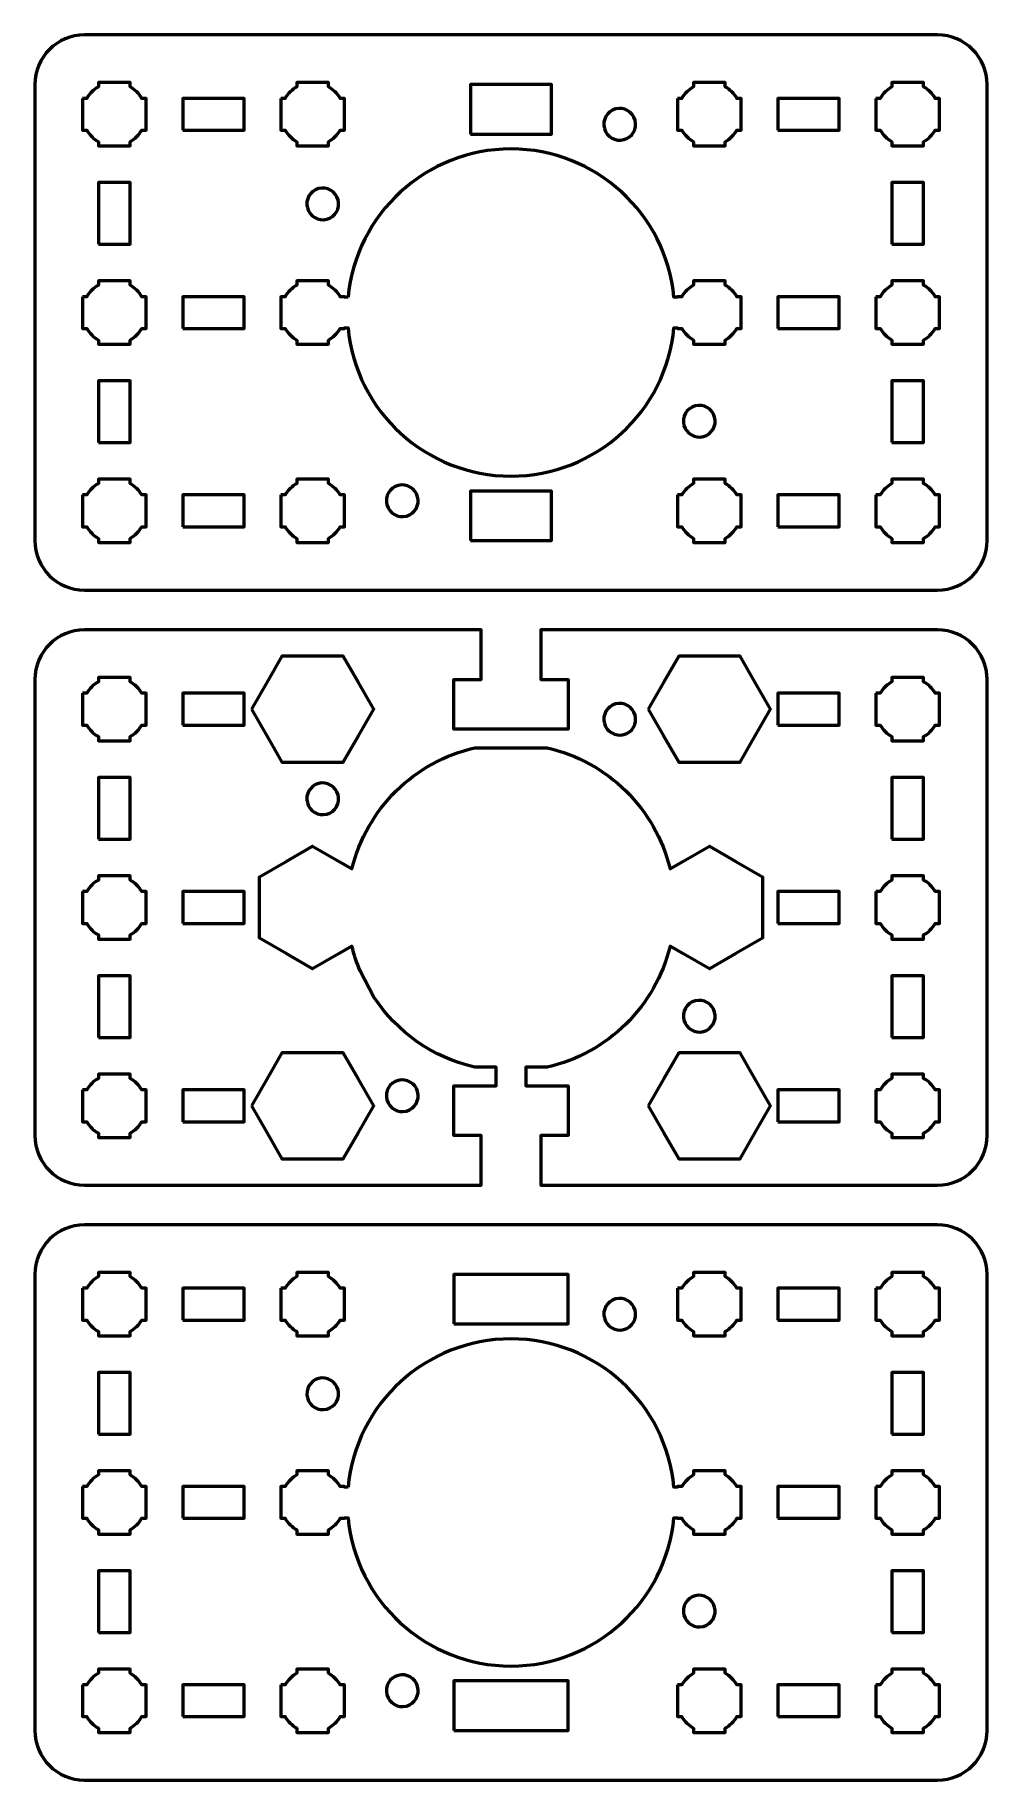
# Model space of a CAD drawing. Header units: centimetres. Extents: x -15.3 to -5.7, y -23.6 to -6.
import ezdxf

# ---------------------------------------------------------------- set-up
doc = ezdxf.new("R2010")
doc.units = ezdxf.units.CM
doc.header["$MEASUREMENT"] = 0
doc.layers.add('Layer 1', color=7, linetype='Continuous')

msp = doc.modelspace()

# ---------------------------------------------------------------- linework, layer by layer
at = {"layer": 'Layer 1', "lineweight": 53}
for points in [[(-10.91, -7.05), (-10.09, -7.05), (-10.09, -6.55), (-10.91, -6.55), (-10.91, -7.05)], [(-14.66, -8.16), (-14.34, -8.16), (-14.34, -7.54), (-14.66, -7.54), (-14.66, -8.16)], [(-6.66, -8.16), (-6.34, -8.16), (-6.34, -7.54), (-6.66, -7.54), (-6.66, -8.16)], [(-14.66, -10.16), (-14.34, -10.16), (-14.34, -9.54), (-14.66, -9.54), (-14.66, -10.16)], [(-6.66, -10.16), (-6.34, -10.16), (-6.34, -9.54), (-6.66, -9.54), (-6.66, -10.16)], [(-10.91, -11.15), (-10.09, -11.15), (-10.09, -10.65), (-10.91, -10.65), (-10.91, -11.15)], [(-14.66, -14.16), (-14.34, -14.16), (-14.34, -13.54), (-14.66, -13.54), (-14.66, -14.16)], [(-6.66, -14.16), (-6.34, -14.16), (-6.34, -13.54), (-6.66, -13.54), (-6.66, -14.16)], [(-14.66, -16.16), (-14.34, -16.16), (-14.34, -15.54), (-14.66, -15.54), (-14.66, -16.16)], [(-6.66, -16.16), (-6.34, -16.16), (-6.34, -15.54), (-6.66, -15.54), (-6.66, -16.16)], [(-11.075, -19.05), (-9.925, -19.05), (-9.925, -18.55), (-11.075, -18.55), (-11.075, -19.05)], [(-14.66, -20.16), (-14.34, -20.16), (-14.34, -19.54), (-14.66, -19.54), (-14.66, -20.16)], [(-6.66, -20.16), (-6.34, -20.16), (-6.34, -19.54), (-6.66, -19.54), (-6.66, -20.16)], [(-14.66, -22.16), (-14.34, -22.16), (-14.34, -21.54), (-14.66, -21.54), (-14.66, -22.16)], [(-6.66, -22.16), (-6.34, -22.16), (-6.34, -21.54), (-6.66, -21.54), (-6.66, -22.16)], [(-11.075, -23.15), (-9.925, -23.15), (-9.925, -22.65), (-11.075, -22.65), (-11.075, -23.15)]]:
    msp.add_lwpolyline(points, close=True, dxfattribs=at)
for points, knots in [([(-15.3, -11.15), (-15.3, -11.15), (-15.3, -6.55), (-15.3, -6.55), (-15.3, -6.55), (-15.3, -6.27391), (-15.07609, -6.05), (-14.8, -6.05), (-14.8, -6.05), (-14.8, -6.05), (-6.2, -6.05), (-6.2, -6.05), (-6.2, -6.05), (-5.92391, -6.05), (-5.7, -6.27391), (-5.7, -6.55), (-5.7, -6.55), (-5.7, -6.55), (-5.7, -11.15), (-5.7, -11.15), (-5.7, -11.15), (-5.7, -11.42609), (-5.92391, -11.65), (-6.2, -11.65), (-6.2, -11.65), (-6.2, -11.65), (-14.8, -11.65), (-14.8, -11.65), (-14.8, -11.65), (-15.07609, -11.65), (-15.3, -11.42609), (-15.3, -11.15)], [0, 0, 0, 0, 0.125, 0.125, 0.125, 0.125, 0.25, 0.25, 0.25, 0.25, 0.375, 0.375, 0.375, 0.375, 0.5, 0.5, 0.5, 0.5, 0.625, 0.625, 0.625, 0.625, 0.75, 0.75, 0.75, 0.75, 0.875, 0.875, 0.875, 0.875, 1, 1, 1, 1]), ([(-14.82, -6.69), (-14.82, -6.69), (-14.77717, -6.69), (-14.77717, -6.69), (-14.77717, -6.69), (-14.74906, -6.64143), (-14.70857, -6.60094), (-14.66, -6.57283), (-14.66, -6.57283), (-14.66, -6.57283), (-14.66, -6.53), (-14.66, -6.53), (-14.66, -6.53), (-14.66, -6.53), (-14.5, -6.53), (-14.5, -6.53), (-14.5, -6.53), (-14.5, -6.53), (-14.34, -6.53), (-14.34, -6.53), (-14.34, -6.53), (-14.34, -6.53), (-14.34, -6.57283), (-14.34, -6.57283), (-14.34, -6.57283), (-14.29143, -6.60094), (-14.25094, -6.64143), (-14.22283, -6.69), (-14.22283, -6.69), (-14.22283, -6.69), (-14.18, -6.69), (-14.18, -6.69), (-14.18, -6.69), (-14.18, -6.69), (-14.18, -6.85), (-14.18, -6.85), (-14.18, -6.85), (-14.18, -6.85), (-14.18, -7.01), (-14.18, -7.01), (-14.18, -7.01), (-14.18, -7.01), (-14.22283, -7.01), (-14.22283, -7.01), (-14.22283, -7.01), (-14.25094, -7.05857), (-14.29143, -7.09906), (-14.34, -7.12717), (-14.34, -7.12717), (-14.34, -7.12717), (-14.34, -7.17), (-14.34, -7.17), (-14.34, -7.17), (-14.34, -7.17), (-14.5, -7.17), (-14.5, -7.17), (-14.5, -7.17), (-14.5, -7.17), (-14.66, -7.17), (-14.66, -7.17), (-14.66, -7.17), (-14.66, -7.17), (-14.66, -7.12717), (-14.66, -7.12717), (-14.66, -7.12717), (-14.70857, -7.09906), (-14.74906, -7.05857), (-14.77717, -7.01), (-14.77717, -7.01), (-14.77717, -7.01), (-14.82, -7.01), (-14.82, -7.01), (-14.82, -7.01), (-14.82, -7.01), (-14.82, -6.85), (-14.82, -6.85), (-14.82, -6.85), (-14.82, -6.85), (-14.82, -6.69), (-14.82, -6.69)], [0, 0, 0, 0, 0.05, 0.05, 0.05, 0.05, 0.1, 0.1, 0.1, 0.1, 0.15, 0.15, 0.15, 0.15, 0.2, 0.2, 0.2, 0.2, 0.25, 0.25, 0.25, 0.25, 0.3, 0.3, 0.3, 0.3, 0.35, 0.35, 0.35, 0.35, 0.4, 0.4, 0.4, 0.4, 0.45, 0.45, 0.45, 0.45, 0.5, 0.5, 0.5, 0.5, 0.55, 0.55, 0.55, 0.55, 0.6, 0.6, 0.6, 0.6, 0.65, 0.65, 0.65, 0.65, 0.7, 0.7, 0.7, 0.7, 0.75, 0.75, 0.75, 0.75, 0.8, 0.8, 0.8, 0.8, 0.85, 0.85, 0.85, 0.85, 0.9, 0.9, 0.9, 0.9, 0.95, 0.95, 0.95, 0.95, 1, 1, 1, 1]), ([(-12.82, -6.69), (-12.82, -6.69), (-12.77717, -6.69), (-12.77717, -6.69), (-12.77717, -6.69), (-12.74906, -6.64143), (-12.70857, -6.60094), (-12.66, -6.57283), (-12.66, -6.57283), (-12.66, -6.57283), (-12.66, -6.53), (-12.66, -6.53), (-12.66, -6.53), (-12.66, -6.53), (-12.5, -6.53), (-12.5, -6.53), (-12.5, -6.53), (-12.5, -6.53), (-12.34, -6.53), (-12.34, -6.53), (-12.34, -6.53), (-12.34, -6.53), (-12.34, -6.57283), (-12.34, -6.57283), (-12.34, -6.57283), (-12.29143, -6.60094), (-12.25094, -6.64143), (-12.22283, -6.69), (-12.22283, -6.69), (-12.22283, -6.69), (-12.18, -6.69), (-12.18, -6.69), (-12.18, -6.69), (-12.18, -6.69), (-12.18, -6.85), (-12.18, -6.85), (-12.18, -6.85), (-12.18, -6.85), (-12.18, -7.01), (-12.18, -7.01), (-12.18, -7.01), (-12.18, -7.01), (-12.22283, -7.01), (-12.22283, -7.01), (-12.22283, -7.01), (-12.25094, -7.05857), (-12.29143, -7.09906), (-12.34, -7.12717), (-12.34, -7.12717), (-12.34, -7.12717), (-12.34, -7.17), (-12.34, -7.17), (-12.34, -7.17), (-12.34, -7.17), (-12.5, -7.17), (-12.5, -7.17), (-12.5, -7.17), (-12.5, -7.17), (-12.66, -7.17), (-12.66, -7.17), (-12.66, -7.17), (-12.66, -7.17), (-12.66, -7.12717), (-12.66, -7.12717), (-12.66, -7.12717), (-12.70857, -7.09906), (-12.74906, -7.05857), (-12.77717, -7.01), (-12.77717, -7.01), (-12.77717, -7.01), (-12.82, -7.01), (-12.82, -7.01), (-12.82, -7.01), (-12.82, -7.01), (-12.82, -6.85), (-12.82, -6.85), (-12.82, -6.85), (-12.82, -6.85), (-12.82, -6.69), (-12.82, -6.69)], [0, 0, 0, 0, 0.05, 0.05, 0.05, 0.05, 0.1, 0.1, 0.1, 0.1, 0.15, 0.15, 0.15, 0.15, 0.2, 0.2, 0.2, 0.2, 0.25, 0.25, 0.25, 0.25, 0.3, 0.3, 0.3, 0.3, 0.35, 0.35, 0.35, 0.35, 0.4, 0.4, 0.4, 0.4, 0.45, 0.45, 0.45, 0.45, 0.5, 0.5, 0.5, 0.5, 0.55, 0.55, 0.55, 0.55, 0.6, 0.6, 0.6, 0.6, 0.65, 0.65, 0.65, 0.65, 0.7, 0.7, 0.7, 0.7, 0.75, 0.75, 0.75, 0.75, 0.8, 0.8, 0.8, 0.8, 0.85, 0.85, 0.85, 0.85, 0.9, 0.9, 0.9, 0.9, 0.95, 0.95, 0.95, 0.95, 1, 1, 1, 1]), ([(-8.82, -6.69), (-8.82, -6.69), (-8.77717, -6.69), (-8.77717, -6.69), (-8.77717, -6.69), (-8.74907, -6.64143), (-8.70857, -6.60093), (-8.66, -6.57283), (-8.66, -6.57283), (-8.66, -6.57283), (-8.66, -6.53), (-8.66, -6.53), (-8.66, -6.53), (-8.66, -6.53), (-8.5, -6.53), (-8.5, -6.53), (-8.5, -6.53), (-8.5, -6.53), (-8.34, -6.53), (-8.34, -6.53), (-8.34, -6.53), (-8.34, -6.53), (-8.34, -6.57283), (-8.34, -6.57283), (-8.34, -6.57283), (-8.29143, -6.60093), (-8.25093, -6.64143), (-8.22283, -6.69), (-8.22283, -6.69), (-8.22283, -6.69), (-8.18, -6.69), (-8.18, -6.69), (-8.18, -6.69), (-8.18, -6.69), (-8.18, -6.85), (-8.18, -6.85), (-8.18, -6.85), (-8.18, -6.85), (-8.18, -7.01), (-8.18, -7.01), (-8.18, -7.01), (-8.18, -7.01), (-8.22283, -7.01), (-8.22283, -7.01), (-8.22283, -7.01), (-8.25093, -7.05857), (-8.29143, -7.09907), (-8.34, -7.12717), (-8.34, -7.12717), (-8.34, -7.12717), (-8.34, -7.17), (-8.34, -7.17), (-8.34, -7.17), (-8.34, -7.17), (-8.5, -7.17), (-8.5, -7.17), (-8.5, -7.17), (-8.5, -7.17), (-8.66, -7.17), (-8.66, -7.17), (-8.66, -7.17), (-8.66, -7.17), (-8.66, -7.12717), (-8.66, -7.12717), (-8.66, -7.12717), (-8.70857, -7.09907), (-8.74907, -7.05857), (-8.77717, -7.01), (-8.77717, -7.01), (-8.77717, -7.01), (-8.82, -7.01), (-8.82, -7.01), (-8.82, -7.01), (-8.82, -7.01), (-8.82, -6.85), (-8.82, -6.85), (-8.82, -6.85), (-8.82, -6.85), (-8.82, -6.69), (-8.82, -6.69)], [0, 0, 0, 0, 0.05, 0.05, 0.05, 0.05, 0.1, 0.1, 0.1, 0.1, 0.15, 0.15, 0.15, 0.15, 0.2, 0.2, 0.2, 0.2, 0.25, 0.25, 0.25, 0.25, 0.3, 0.3, 0.3, 0.3, 0.35, 0.35, 0.35, 0.35, 0.4, 0.4, 0.4, 0.4, 0.45, 0.45, 0.45, 0.45, 0.5, 0.5, 0.5, 0.5, 0.55, 0.55, 0.55, 0.55, 0.6, 0.6, 0.6, 0.6, 0.65, 0.65, 0.65, 0.65, 0.7, 0.7, 0.7, 0.7, 0.75, 0.75, 0.75, 0.75, 0.8, 0.8, 0.8, 0.8, 0.85, 0.85, 0.85, 0.85, 0.9, 0.9, 0.9, 0.9, 0.95, 0.95, 0.95, 0.95, 1, 1, 1, 1]), ([(-6.82, -6.69), (-6.82, -6.69), (-6.77717, -6.69), (-6.77717, -6.69), (-6.77717, -6.69), (-6.74907, -6.64143), (-6.70857, -6.60093), (-6.66, -6.57283), (-6.66, -6.57283), (-6.66, -6.57283), (-6.66, -6.53), (-6.66, -6.53), (-6.66, -6.53), (-6.66, -6.53), (-6.5, -6.53), (-6.5, -6.53), (-6.5, -6.53), (-6.5, -6.53), (-6.34, -6.53), (-6.34, -6.53), (-6.34, -6.53), (-6.34, -6.53), (-6.34, -6.57283), (-6.34, -6.57283), (-6.34, -6.57283), (-6.29143, -6.60093), (-6.25093, -6.64143), (-6.22283, -6.69), (-6.22283, -6.69), (-6.22283, -6.69), (-6.18, -6.69), (-6.18, -6.69), (-6.18, -6.69), (-6.18, -6.69), (-6.18, -6.85), (-6.18, -6.85), (-6.18, -6.85), (-6.18, -6.85), (-6.18, -7.01), (-6.18, -7.01), (-6.18, -7.01), (-6.18, -7.01), (-6.22283, -7.01), (-6.22283, -7.01), (-6.22283, -7.01), (-6.25093, -7.05857), (-6.29143, -7.09907), (-6.34, -7.12717), (-6.34, -7.12717), (-6.34, -7.12717), (-6.34, -7.17), (-6.34, -7.17), (-6.34, -7.17), (-6.34, -7.17), (-6.5, -7.17), (-6.5, -7.17), (-6.5, -7.17), (-6.5, -7.17), (-6.66, -7.17), (-6.66, -7.17), (-6.66, -7.17), (-6.66, -7.17), (-6.66, -7.12717), (-6.66, -7.12717), (-6.66, -7.12717), (-6.70857, -7.09907), (-6.74907, -7.05857), (-6.77717, -7.01), (-6.77717, -7.01), (-6.77717, -7.01), (-6.82, -7.01), (-6.82, -7.01), (-6.82, -7.01), (-6.82, -7.01), (-6.82, -6.85), (-6.82, -6.85), (-6.82, -6.85), (-6.82, -6.85), (-6.82, -6.69), (-6.82, -6.69)], [0, 0, 0, 0, 0.05, 0.05, 0.05, 0.05, 0.1, 0.1, 0.1, 0.1, 0.15, 0.15, 0.15, 0.15, 0.2, 0.2, 0.2, 0.2, 0.25, 0.25, 0.25, 0.25, 0.3, 0.3, 0.3, 0.3, 0.35, 0.35, 0.35, 0.35, 0.4, 0.4, 0.4, 0.4, 0.45, 0.45, 0.45, 0.45, 0.5, 0.5, 0.5, 0.5, 0.55, 0.55, 0.55, 0.55, 0.6, 0.6, 0.6, 0.6, 0.65, 0.65, 0.65, 0.65, 0.7, 0.7, 0.7, 0.7, 0.75, 0.75, 0.75, 0.75, 0.8, 0.8, 0.8, 0.8, 0.85, 0.85, 0.85, 0.85, 0.9, 0.9, 0.9, 0.9, 0.95, 0.95, 0.95, 0.95, 1, 1, 1, 1]), ([(-13.81, -7.01), (-13.81, -7.01), (-13.81, -6.69), (-13.81, -6.69), (-13.81, -6.69), (-13.81, -6.69), (-13.19, -6.69), (-13.19, -6.69), (-13.19, -6.69), (-13.19, -6.69), (-13.19, -7.01), (-13.19, -7.01), (-13.19, -7.01), (-13.19, -7.01), (-13.81, -7.01), (-13.81, -7.01)], [0, 0, 0, 0, 0.25, 0.25, 0.25, 0.25, 0.5, 0.5, 0.5, 0.5, 0.75, 0.75, 0.75, 0.75, 1, 1, 1, 1]), ([(-9.55843, -6.99307), (-9.58129, -6.90774), (-9.53064, -6.82001), (-9.44531, -6.79715), (-9.44531, -6.79715), (-9.35999, -6.77428), (-9.27225, -6.82494), (-9.24939, -6.91026), (-9.24939, -6.91026), (-9.22653, -6.99559), (-9.27718, -7.08332), (-9.36251, -7.10618), (-9.36251, -7.10618), (-9.44784, -7.12904), (-9.53557, -7.07839), (-9.55843, -6.99307)], [0, 0, 0, 0, 0.25, 0.25, 0.25, 0.25, 0.5, 0.5, 0.5, 0.5, 0.75, 0.75, 0.75, 0.75, 1, 1, 1, 1]), ([(-7.81, -7.01), (-7.81, -7.01), (-7.81, -6.69), (-7.81, -6.69), (-7.81, -6.69), (-7.81, -6.69), (-7.19, -6.69), (-7.19, -6.69), (-7.19, -6.69), (-7.19, -6.69), (-7.19, -7.01), (-7.19, -7.01), (-7.19, -7.01), (-7.19, -7.01), (-7.81, -7.01), (-7.81, -7.01)], [0, 0, 0, 0, 0.25, 0.25, 0.25, 0.25, 0.5, 0.5, 0.5, 0.5, 0.75, 0.75, 0.75, 0.75, 1, 1, 1, 1]), ([(-12.14262, -8.695), (-12.06444, -7.85656), (-11.35876, -7.20001), (-10.49993, -7.20001), (-10.49993, -7.20001), (-9.6411, -7.20001), (-8.93542, -7.85656), (-8.85724, -8.695), (-8.85724, -8.695), (-8.85724, -8.695), (-8.82, -8.695), (-8.82, -8.695), (-8.82, -8.695), (-8.82, -8.695), (-8.82, -8.69), (-8.82, -8.69), (-8.82, -8.69), (-8.82, -8.69), (-8.77717, -8.69), (-8.77717, -8.69), (-8.77717, -8.69), (-8.74907, -8.64143), (-8.70857, -8.60093), (-8.66, -8.57283), (-8.66, -8.57283), (-8.66, -8.57283), (-8.66, -8.53), (-8.66, -8.53), (-8.66, -8.53), (-8.66, -8.53), (-8.5, -8.53), (-8.5, -8.53), (-8.5, -8.53), (-8.5, -8.53), (-8.34, -8.53), (-8.34, -8.53), (-8.34, -8.53), (-8.34, -8.53), (-8.34, -8.57283), (-8.34, -8.57283), (-8.34, -8.57283), (-8.29143, -8.60093), (-8.25093, -8.64143), (-8.22283, -8.69), (-8.22283, -8.69), (-8.22283, -8.69), (-8.18, -8.69), (-8.18, -8.69), (-8.18, -8.69), (-8.18, -8.69), (-8.18, -8.85), (-8.18, -8.85), (-8.18, -8.85), (-8.18, -8.85), (-8.18, -9.01), (-8.18, -9.01), (-8.18, -9.01), (-8.18, -9.01), (-8.22283, -9.01), (-8.22283, -9.01), (-8.22283, -9.01), (-8.25093, -9.05857), (-8.29143, -9.09907), (-8.34, -9.12717), (-8.34, -9.12717), (-8.34, -9.12717), (-8.34, -9.17), (-8.34, -9.17), (-8.34, -9.17), (-8.34, -9.17), (-8.5, -9.17), (-8.5, -9.17), (-8.5, -9.17), (-8.5, -9.17), (-8.66, -9.17), (-8.66, -9.17), (-8.66, -9.17), (-8.66, -9.17), (-8.66, -9.12717), (-8.66, -9.12717), (-8.66, -9.12717), (-8.70857, -9.09907), (-8.74907, -9.05857), (-8.77717, -9.01), (-8.77717, -9.01), (-8.77717, -9.01), (-8.82, -9.01), (-8.82, -9.01), (-8.82, -9.01), (-8.82, -9.01), (-8.82, -9.005), (-8.82, -9.005), (-8.82, -9.005), (-8.82, -9.005), (-8.85723, -9.005), (-8.85723, -9.005), (-8.85723, -9.005), (-8.9354, -9.84345), (-9.6411, -10.50001), (-10.49993, -10.50001), (-10.49993, -10.50001), (-11.35876, -10.50001), (-12.06446, -9.84345), (-12.14263, -9.005), (-12.14263, -9.005), (-12.14263, -9.005), (-12.18, -9.005), (-12.18, -9.005), (-12.18, -9.005), (-12.18, -9.005), (-12.18, -9.01), (-12.18, -9.01), (-12.18, -9.01), (-12.18, -9.01), (-12.22283, -9.01), (-12.22283, -9.01), (-12.22283, -9.01), (-12.25093, -9.05857), (-12.29143, -9.09907), (-12.34, -9.12717), (-12.34, -9.12717), (-12.34, -9.12717), (-12.34, -9.17), (-12.34, -9.17), (-12.34, -9.17), (-12.34, -9.17), (-12.5, -9.17), (-12.5, -9.17), (-12.5, -9.17), (-12.5, -9.17), (-12.66, -9.17), (-12.66, -9.17), (-12.66, -9.17), (-12.66, -9.17), (-12.66, -9.12717), (-12.66, -9.12717), (-12.66, -9.12717), (-12.70857, -9.09907), (-12.74907, -9.05857), (-12.77717, -9.01), (-12.77717, -9.01), (-12.77717, -9.01), (-12.82, -9.01), (-12.82, -9.01), (-12.82, -9.01), (-12.82, -9.01), (-12.82, -8.85), (-12.82, -8.85), (-12.82, -8.85), (-12.82, -8.85), (-12.82, -8.69), (-12.82, -8.69), (-12.82, -8.69), (-12.82, -8.69), (-12.77717, -8.69), (-12.77717, -8.69), (-12.77717, -8.69), (-12.74907, -8.64143), (-12.70857, -8.60093), (-12.66, -8.57283), (-12.66, -8.57283), (-12.66, -8.57283), (-12.66, -8.53), (-12.66, -8.53), (-12.66, -8.53), (-12.66, -8.53), (-12.5, -8.53), (-12.5, -8.53), (-12.5, -8.53), (-12.5, -8.53), (-12.34, -8.53), (-12.34, -8.53), (-12.34, -8.53), (-12.34, -8.53), (-12.34, -8.57283), (-12.34, -8.57283), (-12.34, -8.57283), (-12.29143, -8.60093), (-12.25093, -8.64143), (-12.22283, -8.69), (-12.22283, -8.69), (-12.22283, -8.69), (-12.18, -8.69), (-12.18, -8.69), (-12.18, -8.69), (-12.18, -8.69), (-12.18, -8.695), (-12.18, -8.695), (-12.18, -8.695), (-12.18, -8.695), (-12.14262, -8.695), (-12.14262, -8.695)], [0, 0, 0, 0, 0.02083333, 0.02083333, 0.02083333, 0.02083333, 0.04166667, 0.04166667, 0.04166667, 0.04166667, 0.0625, 0.0625, 0.0625, 0.0625, 0.08333333, 0.08333333, 0.08333333, 0.08333333, 0.10416667, 0.10416667, 0.10416667, 0.10416667, 0.125, 0.125, 0.125, 0.125, 0.14583333, 0.14583333, 0.14583333, 0.14583333, 0.16666667, 0.16666667, 0.16666667, 0.16666667, 0.1875, 0.1875, 0.1875, 0.1875, 0.20833333, 0.20833333, 0.20833333, 0.20833333, 0.22916667, 0.22916667, 0.22916667, 0.22916667, 0.25, 0.25, 0.25, 0.25, 0.27083333, 0.27083333, 0.27083333, 0.27083333, 0.29166667, 0.29166667, 0.29166667, 0.29166667, 0.3125, 0.3125, 0.3125, 0.3125, 0.33333333, 0.33333333, 0.33333333, 0.33333333, 0.35416667, 0.35416667, 0.35416667, 0.35416667, 0.375, 0.375, 0.375, 0.375, 0.39583333, 0.39583333, 0.39583333, 0.39583333, 0.41666667, 0.41666667, 0.41666667, 0.41666667, 0.4375, 0.4375, 0.4375, 0.4375, 0.45833333, 0.45833333, 0.45833333, 0.45833333, 0.47916667, 0.47916667, 0.47916667, 0.47916667, 0.5, 0.5, 0.5, 0.5, 0.52083333, 0.52083333, 0.52083333, 0.52083333, 0.54166667, 0.54166667, 0.54166667, 0.54166667, 0.5625, 0.5625, 0.5625, 0.5625, 0.58333333, 0.58333333, 0.58333333, 0.58333333, 0.60416667, 0.60416667, 0.60416667, 0.60416667, 0.625, 0.625, 0.625, 0.625, 0.64583333, 0.64583333, 0.64583333, 0.64583333, 0.66666667, 0.66666667, 0.66666667, 0.66666667, 0.6875, 0.6875, 0.6875, 0.6875, 0.70833333, 0.70833333, 0.70833333, 0.70833333, 0.72916667, 0.72916667, 0.72916667, 0.72916667, 0.75, 0.75, 0.75, 0.75, 0.77083333, 0.77083333, 0.77083333, 0.77083333, 0.79166667, 0.79166667, 0.79166667, 0.79166667, 0.8125, 0.8125, 0.8125, 0.8125, 0.83333333, 0.83333333, 0.83333333, 0.83333333, 0.85416667, 0.85416667, 0.85416667, 0.85416667, 0.875, 0.875, 0.875, 0.875, 0.89583333, 0.89583333, 0.89583333, 0.89583333, 0.91666667, 0.91666667, 0.91666667, 0.91666667, 0.9375, 0.9375, 0.9375, 0.9375, 0.95833333, 0.95833333, 0.95833333, 0.95833333, 0.97916667, 0.97916667, 0.97916667, 0.97916667, 1, 1, 1, 1]), ([(-12.55281, -7.7954), (-12.57568, -7.71008), (-12.52502, -7.62235), (-12.4397, -7.59949), (-12.4397, -7.59949), (-12.35437, -7.57662), (-12.26663, -7.62727), (-12.24377, -7.7126), (-12.24377, -7.7126), (-12.22091, -7.79792), (-12.27156, -7.88565), (-12.35689, -7.90851), (-12.35689, -7.90851), (-12.44222, -7.93137), (-12.52995, -7.88073), (-12.55281, -7.7954)], [0, 0, 0, 0, 0.25, 0.25, 0.25, 0.25, 0.5, 0.5, 0.5, 0.5, 0.75, 0.75, 0.75, 0.75, 1, 1, 1, 1]), ([(-14.82, -8.69), (-14.82, -8.69), (-14.77717, -8.69), (-14.77717, -8.69), (-14.77717, -8.69), (-14.74907, -8.64143), (-14.70857, -8.60093), (-14.66, -8.57283), (-14.66, -8.57283), (-14.66, -8.57283), (-14.66, -8.53), (-14.66, -8.53), (-14.66, -8.53), (-14.66, -8.53), (-14.5, -8.53), (-14.5, -8.53), (-14.5, -8.53), (-14.5, -8.53), (-14.34, -8.53), (-14.34, -8.53), (-14.34, -8.53), (-14.34, -8.53), (-14.34, -8.57283), (-14.34, -8.57283), (-14.34, -8.57283), (-14.29143, -8.60093), (-14.25093, -8.64143), (-14.22283, -8.69), (-14.22283, -8.69), (-14.22283, -8.69), (-14.18, -8.69), (-14.18, -8.69), (-14.18, -8.69), (-14.18, -8.69), (-14.18, -8.85), (-14.18, -8.85), (-14.18, -8.85), (-14.18, -8.85), (-14.18, -9.01), (-14.18, -9.01), (-14.18, -9.01), (-14.18, -9.01), (-14.22283, -9.01), (-14.22283, -9.01), (-14.22283, -9.01), (-14.25093, -9.05857), (-14.29143, -9.09907), (-14.34, -9.12717), (-14.34, -9.12717), (-14.34, -9.12717), (-14.34, -9.17), (-14.34, -9.17), (-14.34, -9.17), (-14.34, -9.17), (-14.5, -9.17), (-14.5, -9.17), (-14.5, -9.17), (-14.5, -9.17), (-14.66, -9.17), (-14.66, -9.17), (-14.66, -9.17), (-14.66, -9.17), (-14.66, -9.12717), (-14.66, -9.12717), (-14.66, -9.12717), (-14.70857, -9.09907), (-14.74907, -9.05857), (-14.77717, -9.01), (-14.77717, -9.01), (-14.77717, -9.01), (-14.82, -9.01), (-14.82, -9.01), (-14.82, -9.01), (-14.82, -9.01), (-14.82, -8.85), (-14.82, -8.85), (-14.82, -8.85), (-14.82, -8.85), (-14.82, -8.69), (-14.82, -8.69)], [0, 0, 0, 0, 0.05, 0.05, 0.05, 0.05, 0.1, 0.1, 0.1, 0.1, 0.15, 0.15, 0.15, 0.15, 0.2, 0.2, 0.2, 0.2, 0.25, 0.25, 0.25, 0.25, 0.3, 0.3, 0.3, 0.3, 0.35, 0.35, 0.35, 0.35, 0.4, 0.4, 0.4, 0.4, 0.45, 0.45, 0.45, 0.45, 0.5, 0.5, 0.5, 0.5, 0.55, 0.55, 0.55, 0.55, 0.6, 0.6, 0.6, 0.6, 0.65, 0.65, 0.65, 0.65, 0.7, 0.7, 0.7, 0.7, 0.75, 0.75, 0.75, 0.75, 0.8, 0.8, 0.8, 0.8, 0.85, 0.85, 0.85, 0.85, 0.9, 0.9, 0.9, 0.9, 0.95, 0.95, 0.95, 0.95, 1, 1, 1, 1]), ([(-6.82, -8.69), (-6.82, -8.69), (-6.77717, -8.69), (-6.77717, -8.69), (-6.77717, -8.69), (-6.74907, -8.64143), (-6.70857, -8.60093), (-6.66, -8.57283), (-6.66, -8.57283), (-6.66, -8.57283), (-6.66, -8.53), (-6.66, -8.53), (-6.66, -8.53), (-6.66, -8.53), (-6.5, -8.53), (-6.5, -8.53), (-6.5, -8.53), (-6.5, -8.53), (-6.34, -8.53), (-6.34, -8.53), (-6.34, -8.53), (-6.34, -8.53), (-6.34, -8.57283), (-6.34, -8.57283), (-6.34, -8.57283), (-6.29143, -8.60093), (-6.25093, -8.64143), (-6.22283, -8.69), (-6.22283, -8.69), (-6.22283, -8.69), (-6.18, -8.69), (-6.18, -8.69), (-6.18, -8.69), (-6.18, -8.69), (-6.18, -8.85), (-6.18, -8.85), (-6.18, -8.85), (-6.18, -8.85), (-6.18, -9.01), (-6.18, -9.01), (-6.18, -9.01), (-6.18, -9.01), (-6.22283, -9.01), (-6.22283, -9.01), (-6.22283, -9.01), (-6.25093, -9.05857), (-6.29143, -9.09907), (-6.34, -9.12717), (-6.34, -9.12717), (-6.34, -9.12717), (-6.34, -9.17), (-6.34, -9.17), (-6.34, -9.17), (-6.34, -9.17), (-6.5, -9.17), (-6.5, -9.17), (-6.5, -9.17), (-6.5, -9.17), (-6.66, -9.17), (-6.66, -9.17), (-6.66, -9.17), (-6.66, -9.17), (-6.66, -9.12717), (-6.66, -9.12717), (-6.66, -9.12717), (-6.70857, -9.09907), (-6.74907, -9.05857), (-6.77717, -9.01), (-6.77717, -9.01), (-6.77717, -9.01), (-6.82, -9.01), (-6.82, -9.01), (-6.82, -9.01), (-6.82, -9.01), (-6.82, -8.85), (-6.82, -8.85), (-6.82, -8.85), (-6.82, -8.85), (-6.82, -8.69), (-6.82, -8.69)], [0, 0, 0, 0, 0.05, 0.05, 0.05, 0.05, 0.1, 0.1, 0.1, 0.1, 0.15, 0.15, 0.15, 0.15, 0.2, 0.2, 0.2, 0.2, 0.25, 0.25, 0.25, 0.25, 0.3, 0.3, 0.3, 0.3, 0.35, 0.35, 0.35, 0.35, 0.4, 0.4, 0.4, 0.4, 0.45, 0.45, 0.45, 0.45, 0.5, 0.5, 0.5, 0.5, 0.55, 0.55, 0.55, 0.55, 0.6, 0.6, 0.6, 0.6, 0.65, 0.65, 0.65, 0.65, 0.7, 0.7, 0.7, 0.7, 0.75, 0.75, 0.75, 0.75, 0.8, 0.8, 0.8, 0.8, 0.85, 0.85, 0.85, 0.85, 0.9, 0.9, 0.9, 0.9, 0.95, 0.95, 0.95, 0.95, 1, 1, 1, 1]), ([(-13.81, -9.01), (-13.81, -9.01), (-13.81, -8.69), (-13.81, -8.69), (-13.81, -8.69), (-13.81, -8.69), (-13.19, -8.69), (-13.19, -8.69), (-13.19, -8.69), (-13.19, -8.69), (-13.19, -9.01), (-13.19, -9.01), (-13.19, -9.01), (-13.19, -9.01), (-13.81, -9.01), (-13.81, -9.01)], [0, 0, 0, 0, 0.25, 0.25, 0.25, 0.25, 0.5, 0.5, 0.5, 0.5, 0.75, 0.75, 0.75, 0.75, 1, 1, 1, 1]), ([(-7.81, -9.01), (-7.81, -9.01), (-7.81, -8.69), (-7.81, -8.69), (-7.81, -8.69), (-7.81, -8.69), (-7.19, -8.69), (-7.19, -8.69), (-7.19, -8.69), (-7.19, -8.69), (-7.19, -9.01), (-7.19, -9.01), (-7.19, -9.01), (-7.19, -9.01), (-7.81, -9.01), (-7.81, -9.01)], [0, 0, 0, 0, 0.25, 0.25, 0.25, 0.25, 0.5, 0.5, 0.5, 0.5, 0.75, 0.75, 0.75, 0.75, 1, 1, 1, 1]), ([(-8.75609, -9.98744), (-8.77896, -9.90211), (-8.7283, -9.81438), (-8.64297, -9.79151), (-8.64297, -9.79151), (-8.55765, -9.76865), (-8.46991, -9.8193), (-8.44705, -9.90463), (-8.44705, -9.90463), (-8.42419, -9.98996), (-8.47484, -10.07769), (-8.56017, -10.10055), (-8.56017, -10.10055), (-8.6455, -10.12342), (-8.73323, -10.07276), (-8.75609, -9.98744)], [0, 0, 0, 0, 0.25, 0.25, 0.25, 0.25, 0.5, 0.5, 0.5, 0.5, 0.75, 0.75, 0.75, 0.75, 1, 1, 1, 1]), ([(-14.82, -10.69), (-14.82, -10.69), (-14.77717, -10.69), (-14.77717, -10.69), (-14.77717, -10.69), (-14.74907, -10.64143), (-14.70857, -10.60093), (-14.66, -10.57283), (-14.66, -10.57283), (-14.66, -10.57283), (-14.66, -10.53), (-14.66, -10.53), (-14.66, -10.53), (-14.66, -10.53), (-14.5, -10.53), (-14.5, -10.53), (-14.5, -10.53), (-14.5, -10.53), (-14.34, -10.53), (-14.34, -10.53), (-14.34, -10.53), (-14.34, -10.53), (-14.34, -10.57283), (-14.34, -10.57283), (-14.34, -10.57283), (-14.29143, -10.60093), (-14.25093, -10.64143), (-14.22283, -10.69), (-14.22283, -10.69), (-14.22283, -10.69), (-14.18, -10.69), (-14.18, -10.69), (-14.18, -10.69), (-14.18, -10.69), (-14.18, -10.85), (-14.18, -10.85), (-14.18, -10.85), (-14.18, -10.85), (-14.18, -11.01), (-14.18, -11.01), (-14.18, -11.01), (-14.18, -11.01), (-14.22283, -11.01), (-14.22283, -11.01), (-14.22283, -11.01), (-14.25093, -11.05857), (-14.29143, -11.09907), (-14.34, -11.12717), (-14.34, -11.12717), (-14.34, -11.12717), (-14.34, -11.17), (-14.34, -11.17), (-14.34, -11.17), (-14.34, -11.17), (-14.5, -11.17), (-14.5, -11.17), (-14.5, -11.17), (-14.5, -11.17), (-14.66, -11.17), (-14.66, -11.17), (-14.66, -11.17), (-14.66, -11.17), (-14.66, -11.12717), (-14.66, -11.12717), (-14.66, -11.12717), (-14.70857, -11.09907), (-14.74907, -11.05857), (-14.77717, -11.01), (-14.77717, -11.01), (-14.77717, -11.01), (-14.82, -11.01), (-14.82, -11.01), (-14.82, -11.01), (-14.82, -11.01), (-14.82, -10.85), (-14.82, -10.85), (-14.82, -10.85), (-14.82, -10.85), (-14.82, -10.69), (-14.82, -10.69)], [0, 0, 0, 0, 0.05, 0.05, 0.05, 0.05, 0.1, 0.1, 0.1, 0.1, 0.15, 0.15, 0.15, 0.15, 0.2, 0.2, 0.2, 0.2, 0.25, 0.25, 0.25, 0.25, 0.3, 0.3, 0.3, 0.3, 0.35, 0.35, 0.35, 0.35, 0.4, 0.4, 0.4, 0.4, 0.45, 0.45, 0.45, 0.45, 0.5, 0.5, 0.5, 0.5, 0.55, 0.55, 0.55, 0.55, 0.6, 0.6, 0.6, 0.6, 0.65, 0.65, 0.65, 0.65, 0.7, 0.7, 0.7, 0.7, 0.75, 0.75, 0.75, 0.75, 0.8, 0.8, 0.8, 0.8, 0.85, 0.85, 0.85, 0.85, 0.9, 0.9, 0.9, 0.9, 0.95, 0.95, 0.95, 0.95, 1, 1, 1, 1]), ([(-12.82, -10.69), (-12.82, -10.69), (-12.77717, -10.69), (-12.77717, -10.69), (-12.77717, -10.69), (-12.74907, -10.64143), (-12.70857, -10.60093), (-12.66, -10.57283), (-12.66, -10.57283), (-12.66, -10.57283), (-12.66, -10.53), (-12.66, -10.53), (-12.66, -10.53), (-12.66, -10.53), (-12.5, -10.53), (-12.5, -10.53), (-12.5, -10.53), (-12.5, -10.53), (-12.34, -10.53), (-12.34, -10.53), (-12.34, -10.53), (-12.34, -10.53), (-12.34, -10.57283), (-12.34, -10.57283), (-12.34, -10.57283), (-12.29143, -10.60093), (-12.25093, -10.64143), (-12.22283, -10.69), (-12.22283, -10.69), (-12.22283, -10.69), (-12.18, -10.69), (-12.18, -10.69), (-12.18, -10.69), (-12.18, -10.69), (-12.18, -10.85), (-12.18, -10.85), (-12.18, -10.85), (-12.18, -10.85), (-12.18, -11.01), (-12.18, -11.01), (-12.18, -11.01), (-12.18, -11.01), (-12.22283, -11.01), (-12.22283, -11.01), (-12.22283, -11.01), (-12.25093, -11.05857), (-12.29143, -11.09907), (-12.34, -11.12717), (-12.34, -11.12717), (-12.34, -11.12717), (-12.34, -11.17), (-12.34, -11.17), (-12.34, -11.17), (-12.34, -11.17), (-12.5, -11.17), (-12.5, -11.17), (-12.5, -11.17), (-12.5, -11.17), (-12.66, -11.17), (-12.66, -11.17), (-12.66, -11.17), (-12.66, -11.17), (-12.66, -11.12717), (-12.66, -11.12717), (-12.66, -11.12717), (-12.70857, -11.09907), (-12.74907, -11.05857), (-12.77717, -11.01), (-12.77717, -11.01), (-12.77717, -11.01), (-12.82, -11.01), (-12.82, -11.01), (-12.82, -11.01), (-12.82, -11.01), (-12.82, -10.85), (-12.82, -10.85), (-12.82, -10.85), (-12.82, -10.85), (-12.82, -10.69), (-12.82, -10.69)], [0, 0, 0, 0, 0.05, 0.05, 0.05, 0.05, 0.1, 0.1, 0.1, 0.1, 0.15, 0.15, 0.15, 0.15, 0.2, 0.2, 0.2, 0.2, 0.25, 0.25, 0.25, 0.25, 0.3, 0.3, 0.3, 0.3, 0.35, 0.35, 0.35, 0.35, 0.4, 0.4, 0.4, 0.4, 0.45, 0.45, 0.45, 0.45, 0.5, 0.5, 0.5, 0.5, 0.55, 0.55, 0.55, 0.55, 0.6, 0.6, 0.6, 0.6, 0.65, 0.65, 0.65, 0.65, 0.7, 0.7, 0.7, 0.7, 0.75, 0.75, 0.75, 0.75, 0.8, 0.8, 0.8, 0.8, 0.85, 0.85, 0.85, 0.85, 0.9, 0.9, 0.9, 0.9, 0.95, 0.95, 0.95, 0.95, 1, 1, 1, 1]), ([(-8.82, -10.69), (-8.82, -10.69), (-8.77717, -10.69), (-8.77717, -10.69), (-8.77717, -10.69), (-8.74907, -10.64143), (-8.70857, -10.60093), (-8.66, -10.57283), (-8.66, -10.57283), (-8.66, -10.57283), (-8.66, -10.53), (-8.66, -10.53), (-8.66, -10.53), (-8.66, -10.53), (-8.5, -10.53), (-8.5, -10.53), (-8.5, -10.53), (-8.5, -10.53), (-8.34, -10.53), (-8.34, -10.53), (-8.34, -10.53), (-8.34, -10.53), (-8.34, -10.57283), (-8.34, -10.57283), (-8.34, -10.57283), (-8.29143, -10.60093), (-8.25093, -10.64143), (-8.22283, -10.69), (-8.22283, -10.69), (-8.22283, -10.69), (-8.18, -10.69), (-8.18, -10.69), (-8.18, -10.69), (-8.18, -10.69), (-8.18, -10.85), (-8.18, -10.85), (-8.18, -10.85), (-8.18, -10.85), (-8.18, -11.01), (-8.18, -11.01), (-8.18, -11.01), (-8.18, -11.01), (-8.22283, -11.01), (-8.22283, -11.01), (-8.22283, -11.01), (-8.25093, -11.05857), (-8.29143, -11.09907), (-8.34, -11.12717), (-8.34, -11.12717), (-8.34, -11.12717), (-8.34, -11.17), (-8.34, -11.17), (-8.34, -11.17), (-8.34, -11.17), (-8.5, -11.17), (-8.5, -11.17), (-8.5, -11.17), (-8.5, -11.17), (-8.66, -11.17), (-8.66, -11.17), (-8.66, -11.17), (-8.66, -11.17), (-8.66, -11.12717), (-8.66, -11.12717), (-8.66, -11.12717), (-8.70857, -11.09907), (-8.74907, -11.05857), (-8.77717, -11.01), (-8.77717, -11.01), (-8.77717, -11.01), (-8.82, -11.01), (-8.82, -11.01), (-8.82, -11.01), (-8.82, -11.01), (-8.82, -10.85), (-8.82, -10.85), (-8.82, -10.85), (-8.82, -10.85), (-8.82, -10.69), (-8.82, -10.69)], [0, 0, 0, 0, 0.05, 0.05, 0.05, 0.05, 0.1, 0.1, 0.1, 0.1, 0.15, 0.15, 0.15, 0.15, 0.2, 0.2, 0.2, 0.2, 0.25, 0.25, 0.25, 0.25, 0.3, 0.3, 0.3, 0.3, 0.35, 0.35, 0.35, 0.35, 0.4, 0.4, 0.4, 0.4, 0.45, 0.45, 0.45, 0.45, 0.5, 0.5, 0.5, 0.5, 0.55, 0.55, 0.55, 0.55, 0.6, 0.6, 0.6, 0.6, 0.65, 0.65, 0.65, 0.65, 0.7, 0.7, 0.7, 0.7, 0.75, 0.75, 0.75, 0.75, 0.8, 0.8, 0.8, 0.8, 0.85, 0.85, 0.85, 0.85, 0.9, 0.9, 0.9, 0.9, 0.95, 0.95, 0.95, 0.95, 1, 1, 1, 1]), ([(-6.82, -10.69), (-6.82, -10.69), (-6.77717, -10.69), (-6.77717, -10.69), (-6.77717, -10.69), (-6.74907, -10.64143), (-6.70857, -10.60093), (-6.66, -10.57283), (-6.66, -10.57283), (-6.66, -10.57283), (-6.66, -10.53), (-6.66, -10.53), (-6.66, -10.53), (-6.66, -10.53), (-6.5, -10.53), (-6.5, -10.53), (-6.5, -10.53), (-6.5, -10.53), (-6.34, -10.53), (-6.34, -10.53), (-6.34, -10.53), (-6.34, -10.53), (-6.34, -10.57283), (-6.34, -10.57283), (-6.34, -10.57283), (-6.29143, -10.60093), (-6.25093, -10.64143), (-6.22283, -10.69), (-6.22283, -10.69), (-6.22283, -10.69), (-6.18, -10.69), (-6.18, -10.69), (-6.18, -10.69), (-6.18, -10.69), (-6.18, -10.85), (-6.18, -10.85), (-6.18, -10.85), (-6.18, -10.85), (-6.18, -11.01), (-6.18, -11.01), (-6.18, -11.01), (-6.18, -11.01), (-6.22283, -11.01), (-6.22283, -11.01), (-6.22283, -11.01), (-6.25093, -11.05857), (-6.29143, -11.09907), (-6.34, -11.12717), (-6.34, -11.12717), (-6.34, -11.12717), (-6.34, -11.17), (-6.34, -11.17), (-6.34, -11.17), (-6.34, -11.17), (-6.5, -11.17), (-6.5, -11.17), (-6.5, -11.17), (-6.5, -11.17), (-6.66, -11.17), (-6.66, -11.17), (-6.66, -11.17), (-6.66, -11.17), (-6.66, -11.12717), (-6.66, -11.12717), (-6.66, -11.12717), (-6.70857, -11.09907), (-6.74907, -11.05857), (-6.77717, -11.01), (-6.77717, -11.01), (-6.77717, -11.01), (-6.82, -11.01), (-6.82, -11.01), (-6.82, -11.01), (-6.82, -11.01), (-6.82, -10.85), (-6.82, -10.85), (-6.82, -10.85), (-6.82, -10.85), (-6.82, -10.69), (-6.82, -10.69)], [0, 0, 0, 0, 0.05, 0.05, 0.05, 0.05, 0.1, 0.1, 0.1, 0.1, 0.15, 0.15, 0.15, 0.15, 0.2, 0.2, 0.2, 0.2, 0.25, 0.25, 0.25, 0.25, 0.3, 0.3, 0.3, 0.3, 0.35, 0.35, 0.35, 0.35, 0.4, 0.4, 0.4, 0.4, 0.45, 0.45, 0.45, 0.45, 0.5, 0.5, 0.5, 0.5, 0.55, 0.55, 0.55, 0.55, 0.6, 0.6, 0.6, 0.6, 0.65, 0.65, 0.65, 0.65, 0.7, 0.7, 0.7, 0.7, 0.75, 0.75, 0.75, 0.75, 0.8, 0.8, 0.8, 0.8, 0.85, 0.85, 0.85, 0.85, 0.9, 0.9, 0.9, 0.9, 0.95, 0.95, 0.95, 0.95, 1, 1, 1, 1]), ([(-13.81, -11.01), (-13.81, -11.01), (-13.81, -10.69), (-13.81, -10.69), (-13.81, -10.69), (-13.81, -10.69), (-13.19, -10.69), (-13.19, -10.69), (-13.19, -10.69), (-13.19, -10.69), (-13.19, -11.01), (-13.19, -11.01), (-13.19, -11.01), (-13.19, -11.01), (-13.81, -11.01), (-13.81, -11.01)], [0, 0, 0, 0, 0.25, 0.25, 0.25, 0.25, 0.5, 0.5, 0.5, 0.5, 0.75, 0.75, 0.75, 0.75, 1, 1, 1, 1]), ([(-11.75046, -10.78977), (-11.77333, -10.70445), (-11.72268, -10.61672), (-11.63735, -10.59386), (-11.63735, -10.59386), (-11.55202, -10.571), (-11.46429, -10.62165), (-11.44142, -10.70697), (-11.44142, -10.70697), (-11.41856, -10.79229), (-11.46922, -10.88001), (-11.55454, -10.90288), (-11.55454, -10.90288), (-11.63987, -10.92574), (-11.7276, -10.87509), (-11.75046, -10.78977)], [0, 0, 0, 0, 0.25, 0.25, 0.25, 0.25, 0.5, 0.5, 0.5, 0.5, 0.75, 0.75, 0.75, 0.75, 1, 1, 1, 1]), ([(-7.81, -11.01), (-7.81, -11.01), (-7.81, -10.69), (-7.81, -10.69), (-7.81, -10.69), (-7.81, -10.69), (-7.19, -10.69), (-7.19, -10.69), (-7.19, -10.69), (-7.19, -10.69), (-7.19, -11.01), (-7.19, -11.01), (-7.19, -11.01), (-7.19, -11.01), (-7.81, -11.01), (-7.81, -11.01)], [0, 0, 0, 0, 0.25, 0.25, 0.25, 0.25, 0.5, 0.5, 0.5, 0.5, 0.75, 0.75, 0.75, 0.75, 1, 1, 1, 1]), ([(-11.88163, -15.75451), (-11.64934, -16.10591), (-11.28729, -16.36435), (-10.86355, -16.4597), (-10.86355, -16.4597), (-10.86355, -16.4597), (-10.65, -16.45971), (-10.65, -16.45971), (-10.65, -16.45971), (-10.65, -16.45971), (-10.65, -16.65), (-10.65, -16.65), (-10.65, -16.65), (-10.65, -16.65), (-11.075, -16.65), (-11.075, -16.65), (-11.075, -16.65), (-11.075, -16.65), (-11.075, -17.15), (-11.075, -17.15), (-11.075, -17.15), (-11.075, -17.15), (-10.8, -17.15), (-10.8, -17.15), (-10.8, -17.15), (-10.8, -17.15), (-10.8, -17.65), (-10.8, -17.65), (-10.8, -17.65), (-10.8, -17.65), (-14.8, -17.65), (-14.8, -17.65), (-14.8, -17.65), (-15.07609, -17.65), (-15.3, -17.42609), (-15.3, -17.15), (-15.3, -17.15), (-15.3, -17.15), (-15.3, -16.1689), (-15.3, -16.1689), (-15.3, -16.1689), (-15.3, -16.1689), (-15.3, -12.55), (-15.3, -12.55), (-15.3, -12.55), (-15.3, -12.27391), (-15.07609, -12.05), (-14.8, -12.05), (-14.8, -12.05), (-14.8, -12.05), (-10.8, -12.05), (-10.8, -12.05), (-10.8, -12.05), (-10.8, -12.05), (-10.8, -12.55), (-10.8, -12.55), (-10.8, -12.55), (-10.8, -12.55), (-11.075, -12.55), (-11.075, -12.55), (-11.075, -12.55), (-11.075, -12.55), (-11.075, -13.05), (-11.075, -13.05), (-11.075, -13.05), (-11.075, -13.05), (-9.925, -13.05), (-9.925, -13.05), (-9.925, -13.05), (-9.925, -13.05), (-9.925, -12.55), (-9.925, -12.55), (-9.925, -12.55), (-9.925, -12.55), (-10.2, -12.55), (-10.2, -12.55), (-10.2, -12.55), (-10.2, -12.55), (-10.2, -12.05), (-10.2, -12.05), (-10.2, -12.05), (-10.2, -12.05), (-6.2, -12.05), (-6.2, -12.05), (-6.2, -12.05), (-5.92391, -12.05), (-5.7, -12.27391), (-5.7, -12.55), (-5.7, -12.55), (-5.7, -12.55), (-5.7, -17.15), (-5.7, -17.15), (-5.7, -17.15), (-5.7, -17.42609), (-5.92391, -17.65), (-6.2, -17.65), (-6.2, -17.65), (-6.2, -17.65), (-10.2, -17.65), (-10.2, -17.65), (-10.2, -17.65), (-10.2, -17.65), (-10.2, -17.15), (-10.2, -17.15), (-10.2, -17.15), (-10.2, -17.15), (-9.925, -17.15), (-9.925, -17.15), (-9.925, -17.15), (-9.925, -17.15), (-9.925, -16.65), (-9.925, -16.65), (-9.925, -16.65), (-9.925, -16.65), (-10.35, -16.65), (-10.35, -16.65), (-10.35, -16.65), (-10.35, -16.65), (-10.35, -16.45972), (-10.35, -16.45972), (-10.35, -16.45972), (-10.35, -16.45972), (-10.13643, -16.45973), (-10.13643, -16.45973), (-10.13643, -16.45973), (-9.52565, -16.32234), (-9.04299, -15.84616), (-8.89617, -15.23903), (-8.89617, -15.23903), (-8.89617, -15.23903), (-8.7675, -15.31331), (-8.7675, -15.31331), (-8.7675, -15.31331), (-8.7675, -15.31331), (-8.5, -15.46777), (-8.5, -15.46777), (-8.5, -15.46777), (-8.5, -15.46777), (-8.2325, -15.31331), (-8.2325, -15.31331), (-8.2325, -15.31331), (-8.2325, -15.31331), (-7.965, -15.15889), (-7.965, -15.15889), (-7.965, -15.15889), (-7.965, -15.15889), (-7.965, -14.85), (-7.965, -14.85), (-7.965, -14.85), (-7.965, -14.85), (-7.965, -14.54111), (-7.965, -14.54111), (-7.965, -14.54111), (-7.965, -14.54111), (-8.2325, -14.38669), (-8.2325, -14.38669), (-8.2325, -14.38669), (-8.2325, -14.38669), (-8.5, -14.23223), (-8.5, -14.23223), (-8.5, -14.23223), (-8.5, -14.23223), (-8.7675, -14.38669), (-8.7675, -14.38669), (-8.7675, -14.38669), (-8.7675, -14.38669), (-8.89617, -14.46097), (-8.89617, -14.46097), (-8.89617, -14.46097), (-9.04301, -13.85385), (-9.52566, -13.37768), (-10.13644, -13.24029), (-10.13644, -13.24029), (-10.13644, -13.24029), (-10.86356, -13.24029), (-10.86356, -13.24029), (-10.86356, -13.24029), (-11.47428, -13.37773), (-11.95688, -13.85391), (-12.10368, -14.46105), (-12.10368, -14.46105), (-12.10368, -14.46105), (-12.2325, -14.38669), (-12.2325, -14.38669), (-12.2325, -14.38669), (-12.2325, -14.38669), (-12.5, -14.23223), (-12.5, -14.23223), (-12.5, -14.23223), (-12.5, -14.23223), (-12.7675, -14.38669), (-12.7675, -14.38669), (-12.7675, -14.38669), (-12.7675, -14.38669), (-13.035, -14.54111), (-13.035, -14.54111), (-13.035, -14.54111), (-13.035, -14.54111), (-13.035, -14.85), (-13.035, -14.85), (-13.035, -14.85), (-13.035, -14.85), (-13.035, -15.15889), (-13.035, -15.15889), (-13.035, -15.15889), (-13.035, -15.15889), (-12.7675, -15.31331), (-12.7675, -15.31331), (-12.7675, -15.31331), (-12.7675, -15.31331), (-12.5, -15.46777), (-12.5, -15.46777), (-12.5, -15.46777), (-12.5, -15.46777), (-12.2325, -15.31331), (-12.2325, -15.31331), (-12.2325, -15.31331), (-12.2325, -15.31331), (-12.10373, -15.23898), (-12.10373, -15.23898), (-12.10373, -15.23898), (-12.08288, -15.32519), (-12.05523, -15.40874), (-12.02144, -15.48908), (-12.02144, -15.48908), (-12.02144, -15.48908), (-11.88163, -15.75451), (-11.88163, -15.75451)], [0, 0, 0, 0, 0.01754386, 0.01754386, 0.01754386, 0.01754386, 0.03508772, 0.03508772, 0.03508772, 0.03508772, 0.05263158, 0.05263158, 0.05263158, 0.05263158, 0.07017544, 0.07017544, 0.07017544, 0.07017544, 0.0877193, 0.0877193, 0.0877193, 0.0877193, 0.10526316, 0.10526316, 0.10526316, 0.10526316, 0.12280702, 0.12280702, 0.12280702, 0.12280702, 0.14035088, 0.14035088, 0.14035088, 0.14035088, 0.15789474, 0.15789474, 0.15789474, 0.15789474, 0.1754386, 0.1754386, 0.1754386, 0.1754386, 0.19298246, 0.19298246, 0.19298246, 0.19298246, 0.21052632, 0.21052632, 0.21052632, 0.21052632, 0.22807018, 0.22807018, 0.22807018, 0.22807018, 0.24561404, 0.24561404, 0.24561404, 0.24561404, 0.26315789, 0.26315789, 0.26315789, 0.26315789, 0.28070175, 0.28070175, 0.28070175, 0.28070175, 0.29824561, 0.29824561, 0.29824561, 0.29824561, 0.31578947, 0.31578947, 0.31578947, 0.31578947, 0.33333333, 0.33333333, 0.33333333, 0.33333333, 0.35087719, 0.35087719, 0.35087719, 0.35087719, 0.36842105, 0.36842105, 0.36842105, 0.36842105, 0.38596491, 0.38596491, 0.38596491, 0.38596491, 0.40350877, 0.40350877, 0.40350877, 0.40350877, 0.42105263, 0.42105263, 0.42105263, 0.42105263, 0.43859649, 0.43859649, 0.43859649, 0.43859649, 0.45614035, 0.45614035, 0.45614035, 0.45614035, 0.47368421, 0.47368421, 0.47368421, 0.47368421, 0.49122807, 0.49122807, 0.49122807, 0.49122807, 0.50877193, 0.50877193, 0.50877193, 0.50877193, 0.52631579, 0.52631579, 0.52631579, 0.52631579, 0.54385965, 0.54385965, 0.54385965, 0.54385965, 0.56140351, 0.56140351, 0.56140351, 0.56140351, 0.57894737, 0.57894737, 0.57894737, 0.57894737, 0.59649123, 0.59649123, 0.59649123, 0.59649123, 0.61403509, 0.61403509, 0.61403509, 0.61403509, 0.63157895, 0.63157895, 0.63157895, 0.63157895, 0.64912281, 0.64912281, 0.64912281, 0.64912281, 0.66666667, 0.66666667, 0.66666667, 0.66666667, 0.68421053, 0.68421053, 0.68421053, 0.68421053, 0.70175439, 0.70175439, 0.70175439, 0.70175439, 0.71929825, 0.71929825, 0.71929825, 0.71929825, 0.73684211, 0.73684211, 0.73684211, 0.73684211, 0.75438596, 0.75438596, 0.75438596, 0.75438596, 0.77192982, 0.77192982, 0.77192982, 0.77192982, 0.78947368, 0.78947368, 0.78947368, 0.78947368, 0.80701754, 0.80701754, 0.80701754, 0.80701754, 0.8245614, 0.8245614, 0.8245614, 0.8245614, 0.84210526, 0.84210526, 0.84210526, 0.84210526, 0.85964912, 0.85964912, 0.85964912, 0.85964912, 0.87719298, 0.87719298, 0.87719298, 0.87719298, 0.89473684, 0.89473684, 0.89473684, 0.89473684, 0.9122807, 0.9122807, 0.9122807, 0.9122807, 0.92982456, 0.92982456, 0.92982456, 0.92982456, 0.94736842, 0.94736842, 0.94736842, 0.94736842, 0.96491228, 0.96491228, 0.96491228, 0.96491228, 0.98245614, 0.98245614, 0.98245614, 0.98245614, 1, 1, 1, 1]), ([(-13.11777, -12.85), (-13.11777, -12.85), (-12.96331, -12.5825), (-12.96331, -12.5825), (-12.96331, -12.5825), (-12.96331, -12.5825), (-12.80889, -12.315), (-12.80889, -12.315), (-12.80889, -12.315), (-12.80889, -12.315), (-12.5, -12.315), (-12.5, -12.315), (-12.5, -12.315), (-12.5, -12.315), (-12.19111, -12.315), (-12.19111, -12.315), (-12.19111, -12.315), (-12.19111, -12.315), (-12.03669, -12.5825), (-12.03669, -12.5825), (-12.03669, -12.5825), (-12.03669, -12.5825), (-11.88223, -12.85), (-11.88223, -12.85), (-11.88223, -12.85), (-11.88223, -12.85), (-12.03669, -13.1175), (-12.03669, -13.1175), (-12.03669, -13.1175), (-12.03669, -13.1175), (-12.19111, -13.385), (-12.19111, -13.385), (-12.19111, -13.385), (-12.19111, -13.385), (-12.5, -13.385), (-12.5, -13.385), (-12.5, -13.385), (-12.5, -13.385), (-12.80889, -13.385), (-12.80889, -13.385), (-12.80889, -13.385), (-12.80889, -13.385), (-12.96331, -13.1175), (-12.96331, -13.1175), (-12.96331, -13.1175), (-12.96331, -13.1175), (-13.11777, -12.85), (-13.11777, -12.85)], [0, 0, 0, 0, 0.08333333, 0.08333333, 0.08333333, 0.08333333, 0.16666667, 0.16666667, 0.16666667, 0.16666667, 0.25, 0.25, 0.25, 0.25, 0.33333333, 0.33333333, 0.33333333, 0.33333333, 0.41666667, 0.41666667, 0.41666667, 0.41666667, 0.5, 0.5, 0.5, 0.5, 0.58333333, 0.58333333, 0.58333333, 0.58333333, 0.66666667, 0.66666667, 0.66666667, 0.66666667, 0.75, 0.75, 0.75, 0.75, 0.83333333, 0.83333333, 0.83333333, 0.83333333, 0.91666667, 0.91666667, 0.91666667, 0.91666667, 1, 1, 1, 1]), ([(-9.11777, -12.85), (-9.11777, -12.85), (-8.96331, -12.5825), (-8.96331, -12.5825), (-8.96331, -12.5825), (-8.96331, -12.5825), (-8.80889, -12.315), (-8.80889, -12.315), (-8.80889, -12.315), (-8.80889, -12.315), (-8.5, -12.315), (-8.5, -12.315), (-8.5, -12.315), (-8.5, -12.315), (-8.19111, -12.315), (-8.19111, -12.315), (-8.19111, -12.315), (-8.19111, -12.315), (-8.03669, -12.5825), (-8.03669, -12.5825), (-8.03669, -12.5825), (-8.03669, -12.5825), (-7.88223, -12.85), (-7.88223, -12.85), (-7.88223, -12.85), (-7.88223, -12.85), (-8.03669, -13.1175), (-8.03669, -13.1175), (-8.03669, -13.1175), (-8.03669, -13.1175), (-8.19111, -13.385), (-8.19111, -13.385), (-8.19111, -13.385), (-8.19111, -13.385), (-8.5, -13.385), (-8.5, -13.385), (-8.5, -13.385), (-8.5, -13.385), (-8.80889, -13.385), (-8.80889, -13.385), (-8.80889, -13.385), (-8.80889, -13.385), (-8.96331, -13.1175), (-8.96331, -13.1175), (-8.96331, -13.1175), (-8.96331, -13.1175), (-9.11777, -12.85), (-9.11777, -12.85)], [0, 0, 0, 0, 0.08333333, 0.08333333, 0.08333333, 0.08333333, 0.16666667, 0.16666667, 0.16666667, 0.16666667, 0.25, 0.25, 0.25, 0.25, 0.33333333, 0.33333333, 0.33333333, 0.33333333, 0.41666667, 0.41666667, 0.41666667, 0.41666667, 0.5, 0.5, 0.5, 0.5, 0.58333333, 0.58333333, 0.58333333, 0.58333333, 0.66666667, 0.66666667, 0.66666667, 0.66666667, 0.75, 0.75, 0.75, 0.75, 0.83333333, 0.83333333, 0.83333333, 0.83333333, 0.91666667, 0.91666667, 0.91666667, 0.91666667, 1, 1, 1, 1]), ([(-14.82, -12.69), (-14.82, -12.69), (-14.77717, -12.69), (-14.77717, -12.69), (-14.77717, -12.69), (-14.74907, -12.64143), (-14.70857, -12.60093), (-14.66, -12.57283), (-14.66, -12.57283), (-14.66, -12.57283), (-14.66, -12.53), (-14.66, -12.53), (-14.66, -12.53), (-14.66, -12.53), (-14.5, -12.53), (-14.5, -12.53), (-14.5, -12.53), (-14.5, -12.53), (-14.34, -12.53), (-14.34, -12.53), (-14.34, -12.53), (-14.34, -12.53), (-14.34, -12.57283), (-14.34, -12.57283), (-14.34, -12.57283), (-14.29143, -12.60093), (-14.25093, -12.64143), (-14.22283, -12.69), (-14.22283, -12.69), (-14.22283, -12.69), (-14.18, -12.69), (-14.18, -12.69), (-14.18, -12.69), (-14.18, -12.69), (-14.18, -12.85), (-14.18, -12.85), (-14.18, -12.85), (-14.18, -12.85), (-14.18, -13.01), (-14.18, -13.01), (-14.18, -13.01), (-14.18, -13.01), (-14.22283, -13.01), (-14.22283, -13.01), (-14.22283, -13.01), (-14.25093, -13.05857), (-14.29143, -13.09907), (-14.34, -13.12717), (-14.34, -13.12717), (-14.34, -13.12717), (-14.34, -13.17), (-14.34, -13.17), (-14.34, -13.17), (-14.34, -13.17), (-14.5, -13.17), (-14.5, -13.17), (-14.5, -13.17), (-14.5, -13.17), (-14.66, -13.17), (-14.66, -13.17), (-14.66, -13.17), (-14.66, -13.17), (-14.66, -13.12717), (-14.66, -13.12717), (-14.66, -13.12717), (-14.70857, -13.09907), (-14.74907, -13.05857), (-14.77717, -13.01), (-14.77717, -13.01), (-14.77717, -13.01), (-14.82, -13.01), (-14.82, -13.01), (-14.82, -13.01), (-14.82, -13.01), (-14.82, -12.85), (-14.82, -12.85), (-14.82, -12.85), (-14.82, -12.85), (-14.82, -12.69), (-14.82, -12.69)], [0, 0, 0, 0, 0.05, 0.05, 0.05, 0.05, 0.1, 0.1, 0.1, 0.1, 0.15, 0.15, 0.15, 0.15, 0.2, 0.2, 0.2, 0.2, 0.25, 0.25, 0.25, 0.25, 0.3, 0.3, 0.3, 0.3, 0.35, 0.35, 0.35, 0.35, 0.4, 0.4, 0.4, 0.4, 0.45, 0.45, 0.45, 0.45, 0.5, 0.5, 0.5, 0.5, 0.55, 0.55, 0.55, 0.55, 0.6, 0.6, 0.6, 0.6, 0.65, 0.65, 0.65, 0.65, 0.7, 0.7, 0.7, 0.7, 0.75, 0.75, 0.75, 0.75, 0.8, 0.8, 0.8, 0.8, 0.85, 0.85, 0.85, 0.85, 0.9, 0.9, 0.9, 0.9, 0.95, 0.95, 0.95, 0.95, 1, 1, 1, 1]), ([(-6.82, -12.69), (-6.82, -12.69), (-6.77717, -12.69), (-6.77717, -12.69), (-6.77717, -12.69), (-6.74907, -12.64143), (-6.70857, -12.60093), (-6.66, -12.57283), (-6.66, -12.57283), (-6.66, -12.57283), (-6.66, -12.53), (-6.66, -12.53), (-6.66, -12.53), (-6.66, -12.53), (-6.5, -12.53), (-6.5, -12.53), (-6.5, -12.53), (-6.5, -12.53), (-6.34, -12.53), (-6.34, -12.53), (-6.34, -12.53), (-6.34, -12.53), (-6.34, -12.57283), (-6.34, -12.57283), (-6.34, -12.57283), (-6.29143, -12.60093), (-6.25093, -12.64143), (-6.22283, -12.69), (-6.22283, -12.69), (-6.22283, -12.69), (-6.18, -12.69), (-6.18, -12.69), (-6.18, -12.69), (-6.18, -12.69), (-6.18, -12.85), (-6.18, -12.85), (-6.18, -12.85), (-6.18, -12.85), (-6.18, -13.01), (-6.18, -13.01), (-6.18, -13.01), (-6.18, -13.01), (-6.22283, -13.01), (-6.22283, -13.01), (-6.22283, -13.01), (-6.25093, -13.05857), (-6.29143, -13.09907), (-6.34, -13.12717), (-6.34, -13.12717), (-6.34, -13.12717), (-6.34, -13.17), (-6.34, -13.17), (-6.34, -13.17), (-6.34, -13.17), (-6.5, -13.17), (-6.5, -13.17), (-6.5, -13.17), (-6.5, -13.17), (-6.66, -13.17), (-6.66, -13.17), (-6.66, -13.17), (-6.66, -13.17), (-6.66, -13.12717), (-6.66, -13.12717), (-6.66, -13.12717), (-6.70857, -13.09907), (-6.74907, -13.05857), (-6.77717, -13.01), (-6.77717, -13.01), (-6.77717, -13.01), (-6.82, -13.01), (-6.82, -13.01), (-6.82, -13.01), (-6.82, -13.01), (-6.82, -12.85), (-6.82, -12.85), (-6.82, -12.85), (-6.82, -12.85), (-6.82, -12.69), (-6.82, -12.69)], [0, 0, 0, 0, 0.05, 0.05, 0.05, 0.05, 0.1, 0.1, 0.1, 0.1, 0.15, 0.15, 0.15, 0.15, 0.2, 0.2, 0.2, 0.2, 0.25, 0.25, 0.25, 0.25, 0.3, 0.3, 0.3, 0.3, 0.35, 0.35, 0.35, 0.35, 0.4, 0.4, 0.4, 0.4, 0.45, 0.45, 0.45, 0.45, 0.5, 0.5, 0.5, 0.5, 0.55, 0.55, 0.55, 0.55, 0.6, 0.6, 0.6, 0.6, 0.65, 0.65, 0.65, 0.65, 0.7, 0.7, 0.7, 0.7, 0.75, 0.75, 0.75, 0.75, 0.8, 0.8, 0.8, 0.8, 0.85, 0.85, 0.85, 0.85, 0.9, 0.9, 0.9, 0.9, 0.95, 0.95, 0.95, 0.95, 1, 1, 1, 1]), ([(-13.81, -13.01), (-13.81, -13.01), (-13.81, -12.69), (-13.81, -12.69), (-13.81, -12.69), (-13.81, -12.69), (-13.19, -12.69), (-13.19, -12.69), (-13.19, -12.69), (-13.19, -12.69), (-13.19, -13.01), (-13.19, -13.01), (-13.19, -13.01), (-13.19, -13.01), (-13.81, -13.01), (-13.81, -13.01)], [0, 0, 0, 0, 0.25, 0.25, 0.25, 0.25, 0.5, 0.5, 0.5, 0.5, 0.75, 0.75, 0.75, 0.75, 1, 1, 1, 1]), ([(-9.55843, -12.99306), (-9.58129, -12.90774), (-9.53064, -12.82001), (-9.44531, -12.79714), (-9.44531, -12.79714), (-9.35999, -12.77428), (-9.27226, -12.82493), (-9.24939, -12.91026), (-9.24939, -12.91026), (-9.22653, -12.99558), (-9.27718, -13.08331), (-9.36251, -13.10618), (-9.36251, -13.10618), (-9.44783, -13.12904), (-9.53557, -13.07839), (-9.55843, -12.99306)], [0, 0, 0, 0, 0.25, 0.25, 0.25, 0.25, 0.5, 0.5, 0.5, 0.5, 0.75, 0.75, 0.75, 0.75, 1, 1, 1, 1]), ([(-7.81, -13.01), (-7.81, -13.01), (-7.81, -12.69), (-7.81, -12.69), (-7.81, -12.69), (-7.81, -12.69), (-7.19, -12.69), (-7.19, -12.69), (-7.19, -12.69), (-7.19, -12.69), (-7.19, -13.01), (-7.19, -13.01), (-7.19, -13.01), (-7.19, -13.01), (-7.81, -13.01), (-7.81, -13.01)], [0, 0, 0, 0, 0.25, 0.25, 0.25, 0.25, 0.5, 0.5, 0.5, 0.5, 0.75, 0.75, 0.75, 0.75, 1, 1, 1, 1]), ([(-12.55281, -13.7954), (-12.57567, -13.71007), (-12.52502, -13.62234), (-12.43969, -13.59948), (-12.43969, -13.59948), (-12.35436, -13.57662), (-12.26663, -13.62727), (-12.24377, -13.71259), (-12.24377, -13.71259), (-12.22091, -13.79792), (-12.27156, -13.88565), (-12.35688, -13.90851), (-12.35688, -13.90851), (-12.44221, -13.93137), (-12.52994, -13.88072), (-12.55281, -13.7954)], [0, 0, 0, 0, 0.25, 0.25, 0.25, 0.25, 0.5, 0.5, 0.5, 0.5, 0.75, 0.75, 0.75, 0.75, 1, 1, 1, 1]), ([(-14.82, -14.69), (-14.82, -14.69), (-14.77717, -14.69), (-14.77717, -14.69), (-14.77717, -14.69), (-14.74907, -14.64143), (-14.70857, -14.60093), (-14.66, -14.57283), (-14.66, -14.57283), (-14.66, -14.57283), (-14.66, -14.53), (-14.66, -14.53), (-14.66, -14.53), (-14.66, -14.53), (-14.5, -14.53), (-14.5, -14.53), (-14.5, -14.53), (-14.5, -14.53), (-14.34, -14.53), (-14.34, -14.53), (-14.34, -14.53), (-14.34, -14.53), (-14.34, -14.57283), (-14.34, -14.57283), (-14.34, -14.57283), (-14.29143, -14.60093), (-14.25093, -14.64143), (-14.22283, -14.69), (-14.22283, -14.69), (-14.22283, -14.69), (-14.18, -14.69), (-14.18, -14.69), (-14.18, -14.69), (-14.18, -14.69), (-14.18, -14.85), (-14.18, -14.85), (-14.18, -14.85), (-14.18, -14.85), (-14.18, -15.01), (-14.18, -15.01), (-14.18, -15.01), (-14.18, -15.01), (-14.22283, -15.01), (-14.22283, -15.01), (-14.22283, -15.01), (-14.25093, -15.05857), (-14.29143, -15.09907), (-14.34, -15.12717), (-14.34, -15.12717), (-14.34, -15.12717), (-14.34, -15.17), (-14.34, -15.17), (-14.34, -15.17), (-14.34, -15.17), (-14.5, -15.17), (-14.5, -15.17), (-14.5, -15.17), (-14.5, -15.17), (-14.66, -15.17), (-14.66, -15.17), (-14.66, -15.17), (-14.66, -15.17), (-14.66, -15.12717), (-14.66, -15.12717), (-14.66, -15.12717), (-14.70857, -15.09907), (-14.74907, -15.05857), (-14.77717, -15.01), (-14.77717, -15.01), (-14.77717, -15.01), (-14.82, -15.01), (-14.82, -15.01), (-14.82, -15.01), (-14.82, -15.01), (-14.82, -14.85), (-14.82, -14.85), (-14.82, -14.85), (-14.82, -14.85), (-14.82, -14.69), (-14.82, -14.69)], [0, 0, 0, 0, 0.05, 0.05, 0.05, 0.05, 0.1, 0.1, 0.1, 0.1, 0.15, 0.15, 0.15, 0.15, 0.2, 0.2, 0.2, 0.2, 0.25, 0.25, 0.25, 0.25, 0.3, 0.3, 0.3, 0.3, 0.35, 0.35, 0.35, 0.35, 0.4, 0.4, 0.4, 0.4, 0.45, 0.45, 0.45, 0.45, 0.5, 0.5, 0.5, 0.5, 0.55, 0.55, 0.55, 0.55, 0.6, 0.6, 0.6, 0.6, 0.65, 0.65, 0.65, 0.65, 0.7, 0.7, 0.7, 0.7, 0.75, 0.75, 0.75, 0.75, 0.8, 0.8, 0.8, 0.8, 0.85, 0.85, 0.85, 0.85, 0.9, 0.9, 0.9, 0.9, 0.95, 0.95, 0.95, 0.95, 1, 1, 1, 1]), ([(-6.82, -14.69), (-6.82, -14.69), (-6.77717, -14.69), (-6.77717, -14.69), (-6.77717, -14.69), (-6.74907, -14.64143), (-6.70857, -14.60093), (-6.66, -14.57283), (-6.66, -14.57283), (-6.66, -14.57283), (-6.66, -14.53), (-6.66, -14.53), (-6.66, -14.53), (-6.66, -14.53), (-6.5, -14.53), (-6.5, -14.53), (-6.5, -14.53), (-6.5, -14.53), (-6.34, -14.53), (-6.34, -14.53), (-6.34, -14.53), (-6.34, -14.53), (-6.34, -14.57283), (-6.34, -14.57283), (-6.34, -14.57283), (-6.29143, -14.60093), (-6.25093, -14.64143), (-6.22283, -14.69), (-6.22283, -14.69), (-6.22283, -14.69), (-6.18, -14.69), (-6.18, -14.69), (-6.18, -14.69), (-6.18, -14.69), (-6.18, -14.85), (-6.18, -14.85), (-6.18, -14.85), (-6.18, -14.85), (-6.18, -15.01), (-6.18, -15.01), (-6.18, -15.01), (-6.18, -15.01), (-6.22283, -15.01), (-6.22283, -15.01), (-6.22283, -15.01), (-6.25093, -15.05857), (-6.29143, -15.09907), (-6.34, -15.12717), (-6.34, -15.12717), (-6.34, -15.12717), (-6.34, -15.17), (-6.34, -15.17), (-6.34, -15.17), (-6.34, -15.17), (-6.5, -15.17), (-6.5, -15.17), (-6.5, -15.17), (-6.5, -15.17), (-6.66, -15.17), (-6.66, -15.17), (-6.66, -15.17), (-6.66, -15.17), (-6.66, -15.12717), (-6.66, -15.12717), (-6.66, -15.12717), (-6.70857, -15.09907), (-6.74907, -15.05857), (-6.77717, -15.01), (-6.77717, -15.01), (-6.77717, -15.01), (-6.82, -15.01), (-6.82, -15.01), (-6.82, -15.01), (-6.82, -15.01), (-6.82, -14.85), (-6.82, -14.85), (-6.82, -14.85), (-6.82, -14.85), (-6.82, -14.69), (-6.82, -14.69)], [0, 0, 0, 0, 0.05, 0.05, 0.05, 0.05, 0.1, 0.1, 0.1, 0.1, 0.15, 0.15, 0.15, 0.15, 0.2, 0.2, 0.2, 0.2, 0.25, 0.25, 0.25, 0.25, 0.3, 0.3, 0.3, 0.3, 0.35, 0.35, 0.35, 0.35, 0.4, 0.4, 0.4, 0.4, 0.45, 0.45, 0.45, 0.45, 0.5, 0.5, 0.5, 0.5, 0.55, 0.55, 0.55, 0.55, 0.6, 0.6, 0.6, 0.6, 0.65, 0.65, 0.65, 0.65, 0.7, 0.7, 0.7, 0.7, 0.75, 0.75, 0.75, 0.75, 0.8, 0.8, 0.8, 0.8, 0.85, 0.85, 0.85, 0.85, 0.9, 0.9, 0.9, 0.9, 0.95, 0.95, 0.95, 0.95, 1, 1, 1, 1]), ([(-13.81, -15.01), (-13.81, -15.01), (-13.81, -14.69), (-13.81, -14.69), (-13.81, -14.69), (-13.81, -14.69), (-13.19, -14.69), (-13.19, -14.69), (-13.19, -14.69), (-13.19, -14.69), (-13.19, -15.01), (-13.19, -15.01), (-13.19, -15.01), (-13.19, -15.01), (-13.81, -15.01), (-13.81, -15.01)], [0, 0, 0, 0, 0.25, 0.25, 0.25, 0.25, 0.5, 0.5, 0.5, 0.5, 0.75, 0.75, 0.75, 0.75, 1, 1, 1, 1]), ([(-7.81, -15.01), (-7.81, -15.01), (-7.81, -14.69), (-7.81, -14.69), (-7.81, -14.69), (-7.81, -14.69), (-7.19, -14.69), (-7.19, -14.69), (-7.19, -14.69), (-7.19, -14.69), (-7.19, -15.01), (-7.19, -15.01), (-7.19, -15.01), (-7.19, -15.01), (-7.81, -15.01), (-7.81, -15.01)], [0, 0, 0, 0, 0.25, 0.25, 0.25, 0.25, 0.5, 0.5, 0.5, 0.5, 0.75, 0.75, 0.75, 0.75, 1, 1, 1, 1]), ([(-8.75609, -15.98743), (-8.77895, -15.90211), (-8.7283, -15.81437), (-8.64298, -15.79151), (-8.64298, -15.79151), (-8.55765, -15.76865), (-8.46992, -15.8193), (-8.44706, -15.90463), (-8.44706, -15.90463), (-8.4242, -15.98995), (-8.47485, -16.07768), (-8.56017, -16.10055), (-8.56017, -16.10055), (-8.6455, -16.12341), (-8.73323, -16.07276), (-8.75609, -15.98743)], [0, 0, 0, 0, 0.25, 0.25, 0.25, 0.25, 0.5, 0.5, 0.5, 0.5, 0.75, 0.75, 0.75, 0.75, 1, 1, 1, 1]), ([(-13.11777, -16.85), (-13.11777, -16.85), (-12.96331, -16.5825), (-12.96331, -16.5825), (-12.96331, -16.5825), (-12.96331, -16.5825), (-12.80889, -16.315), (-12.80889, -16.315), (-12.80889, -16.315), (-12.80889, -16.315), (-12.5, -16.315), (-12.5, -16.315), (-12.5, -16.315), (-12.5, -16.315), (-12.19111, -16.315), (-12.19111, -16.315), (-12.19111, -16.315), (-12.19111, -16.315), (-12.03669, -16.5825), (-12.03669, -16.5825), (-12.03669, -16.5825), (-12.03669, -16.5825), (-11.88223, -16.85), (-11.88223, -16.85), (-11.88223, -16.85), (-11.88223, -16.85), (-12.03669, -17.1175), (-12.03669, -17.1175), (-12.03669, -17.1175), (-12.03669, -17.1175), (-12.19111, -17.385), (-12.19111, -17.385), (-12.19111, -17.385), (-12.19111, -17.385), (-12.5, -17.385), (-12.5, -17.385), (-12.5, -17.385), (-12.5, -17.385), (-12.80889, -17.385), (-12.80889, -17.385), (-12.80889, -17.385), (-12.80889, -17.385), (-12.96331, -17.1175), (-12.96331, -17.1175), (-12.96331, -17.1175), (-12.96331, -17.1175), (-13.11777, -16.85), (-13.11777, -16.85)], [0, 0, 0, 0, 0.08333333, 0.08333333, 0.08333333, 0.08333333, 0.16666667, 0.16666667, 0.16666667, 0.16666667, 0.25, 0.25, 0.25, 0.25, 0.33333333, 0.33333333, 0.33333333, 0.33333333, 0.41666667, 0.41666667, 0.41666667, 0.41666667, 0.5, 0.5, 0.5, 0.5, 0.58333333, 0.58333333, 0.58333333, 0.58333333, 0.66666667, 0.66666667, 0.66666667, 0.66666667, 0.75, 0.75, 0.75, 0.75, 0.83333333, 0.83333333, 0.83333333, 0.83333333, 0.91666667, 0.91666667, 0.91666667, 0.91666667, 1, 1, 1, 1]), ([(-9.11777, -16.85), (-9.11777, -16.85), (-8.96331, -16.5825), (-8.96331, -16.5825), (-8.96331, -16.5825), (-8.96331, -16.5825), (-8.80889, -16.315), (-8.80889, -16.315), (-8.80889, -16.315), (-8.80889, -16.315), (-8.5, -16.315), (-8.5, -16.315), (-8.5, -16.315), (-8.5, -16.315), (-8.19111, -16.315), (-8.19111, -16.315), (-8.19111, -16.315), (-8.19111, -16.315), (-8.03669, -16.5825), (-8.03669, -16.5825), (-8.03669, -16.5825), (-8.03669, -16.5825), (-7.88223, -16.85), (-7.88223, -16.85), (-7.88223, -16.85), (-7.88223, -16.85), (-8.03669, -17.1175), (-8.03669, -17.1175), (-8.03669, -17.1175), (-8.03669, -17.1175), (-8.19111, -17.385), (-8.19111, -17.385), (-8.19111, -17.385), (-8.19111, -17.385), (-8.5, -17.385), (-8.5, -17.385), (-8.5, -17.385), (-8.5, -17.385), (-8.80889, -17.385), (-8.80889, -17.385), (-8.80889, -17.385), (-8.80889, -17.385), (-8.96331, -17.1175), (-8.96331, -17.1175), (-8.96331, -17.1175), (-8.96331, -17.1175), (-9.11777, -16.85), (-9.11777, -16.85)], [0, 0, 0, 0, 0.08333333, 0.08333333, 0.08333333, 0.08333333, 0.16666667, 0.16666667, 0.16666667, 0.16666667, 0.25, 0.25, 0.25, 0.25, 0.33333333, 0.33333333, 0.33333333, 0.33333333, 0.41666667, 0.41666667, 0.41666667, 0.41666667, 0.5, 0.5, 0.5, 0.5, 0.58333333, 0.58333333, 0.58333333, 0.58333333, 0.66666667, 0.66666667, 0.66666667, 0.66666667, 0.75, 0.75, 0.75, 0.75, 0.83333333, 0.83333333, 0.83333333, 0.83333333, 0.91666667, 0.91666667, 0.91666667, 0.91666667, 1, 1, 1, 1]), ([(-14.82, -16.69), (-14.82, -16.69), (-14.77717, -16.69), (-14.77717, -16.69), (-14.77717, -16.69), (-14.74907, -16.64143), (-14.70857, -16.60093), (-14.66, -16.57283), (-14.66, -16.57283), (-14.66, -16.57283), (-14.66, -16.53), (-14.66, -16.53), (-14.66, -16.53), (-14.66, -16.53), (-14.5, -16.53), (-14.5, -16.53), (-14.5, -16.53), (-14.5, -16.53), (-14.34, -16.53), (-14.34, -16.53), (-14.34, -16.53), (-14.34, -16.53), (-14.34, -16.57283), (-14.34, -16.57283), (-14.34, -16.57283), (-14.29143, -16.60093), (-14.25093, -16.64143), (-14.22283, -16.69), (-14.22283, -16.69), (-14.22283, -16.69), (-14.18, -16.69), (-14.18, -16.69), (-14.18, -16.69), (-14.18, -16.69), (-14.18, -16.85), (-14.18, -16.85), (-14.18, -16.85), (-14.18, -16.85), (-14.18, -17.01), (-14.18, -17.01), (-14.18, -17.01), (-14.18, -17.01), (-14.22283, -17.01), (-14.22283, -17.01), (-14.22283, -17.01), (-14.25093, -17.05857), (-14.29143, -17.09907), (-14.34, -17.12717), (-14.34, -17.12717), (-14.34, -17.12717), (-14.34, -17.17), (-14.34, -17.17), (-14.34, -17.17), (-14.34, -17.17), (-14.5, -17.17), (-14.5, -17.17), (-14.5, -17.17), (-14.5, -17.17), (-14.66, -17.17), (-14.66, -17.17), (-14.66, -17.17), (-14.66, -17.17), (-14.66, -17.12717), (-14.66, -17.12717), (-14.66, -17.12717), (-14.70857, -17.09907), (-14.74907, -17.05857), (-14.77717, -17.01), (-14.77717, -17.01), (-14.77717, -17.01), (-14.82, -17.01), (-14.82, -17.01), (-14.82, -17.01), (-14.82, -17.01), (-14.82, -16.85), (-14.82, -16.85), (-14.82, -16.85), (-14.82, -16.85), (-14.82, -16.69), (-14.82, -16.69)], [0, 0, 0, 0, 0.05, 0.05, 0.05, 0.05, 0.1, 0.1, 0.1, 0.1, 0.15, 0.15, 0.15, 0.15, 0.2, 0.2, 0.2, 0.2, 0.25, 0.25, 0.25, 0.25, 0.3, 0.3, 0.3, 0.3, 0.35, 0.35, 0.35, 0.35, 0.4, 0.4, 0.4, 0.4, 0.45, 0.45, 0.45, 0.45, 0.5, 0.5, 0.5, 0.5, 0.55, 0.55, 0.55, 0.55, 0.6, 0.6, 0.6, 0.6, 0.65, 0.65, 0.65, 0.65, 0.7, 0.7, 0.7, 0.7, 0.75, 0.75, 0.75, 0.75, 0.8, 0.8, 0.8, 0.8, 0.85, 0.85, 0.85, 0.85, 0.9, 0.9, 0.9, 0.9, 0.95, 0.95, 0.95, 0.95, 1, 1, 1, 1]), ([(-6.82, -16.69), (-6.82, -16.69), (-6.77717, -16.69), (-6.77717, -16.69), (-6.77717, -16.69), (-6.74907, -16.64143), (-6.70857, -16.60093), (-6.66, -16.57283), (-6.66, -16.57283), (-6.66, -16.57283), (-6.66, -16.53), (-6.66, -16.53), (-6.66, -16.53), (-6.66, -16.53), (-6.5, -16.53), (-6.5, -16.53), (-6.5, -16.53), (-6.5, -16.53), (-6.34, -16.53), (-6.34, -16.53), (-6.34, -16.53), (-6.34, -16.53), (-6.34, -16.57283), (-6.34, -16.57283), (-6.34, -16.57283), (-6.29143, -16.60093), (-6.25093, -16.64143), (-6.22283, -16.69), (-6.22283, -16.69), (-6.22283, -16.69), (-6.18, -16.69), (-6.18, -16.69), (-6.18, -16.69), (-6.18, -16.69), (-6.18, -16.85), (-6.18, -16.85), (-6.18, -16.85), (-6.18, -16.85), (-6.18, -17.01), (-6.18, -17.01), (-6.18, -17.01), (-6.18, -17.01), (-6.22283, -17.01), (-6.22283, -17.01), (-6.22283, -17.01), (-6.25093, -17.05857), (-6.29143, -17.09907), (-6.34, -17.12717), (-6.34, -17.12717), (-6.34, -17.12717), (-6.34, -17.17), (-6.34, -17.17), (-6.34, -17.17), (-6.34, -17.17), (-6.5, -17.17), (-6.5, -17.17), (-6.5, -17.17), (-6.5, -17.17), (-6.66, -17.17), (-6.66, -17.17), (-6.66, -17.17), (-6.66, -17.17), (-6.66, -17.12717), (-6.66, -17.12717), (-6.66, -17.12717), (-6.70857, -17.09907), (-6.74907, -17.05857), (-6.77717, -17.01), (-6.77717, -17.01), (-6.77717, -17.01), (-6.82, -17.01), (-6.82, -17.01), (-6.82, -17.01), (-6.82, -17.01), (-6.82, -16.85), (-6.82, -16.85), (-6.82, -16.85), (-6.82, -16.85), (-6.82, -16.69), (-6.82, -16.69)], [0, 0, 0, 0, 0.05, 0.05, 0.05, 0.05, 0.1, 0.1, 0.1, 0.1, 0.15, 0.15, 0.15, 0.15, 0.2, 0.2, 0.2, 0.2, 0.25, 0.25, 0.25, 0.25, 0.3, 0.3, 0.3, 0.3, 0.35, 0.35, 0.35, 0.35, 0.4, 0.4, 0.4, 0.4, 0.45, 0.45, 0.45, 0.45, 0.5, 0.5, 0.5, 0.5, 0.55, 0.55, 0.55, 0.55, 0.6, 0.6, 0.6, 0.6, 0.65, 0.65, 0.65, 0.65, 0.7, 0.7, 0.7, 0.7, 0.75, 0.75, 0.75, 0.75, 0.8, 0.8, 0.8, 0.8, 0.85, 0.85, 0.85, 0.85, 0.9, 0.9, 0.9, 0.9, 0.95, 0.95, 0.95, 0.95, 1, 1, 1, 1]), ([(-13.81, -17.01), (-13.81, -17.01), (-13.81, -16.69), (-13.81, -16.69), (-13.81, -16.69), (-13.81, -16.69), (-13.19, -16.69), (-13.19, -16.69), (-13.19, -16.69), (-13.19, -16.69), (-13.19, -17.01), (-13.19, -17.01), (-13.19, -17.01), (-13.19, -17.01), (-13.81, -17.01), (-13.81, -17.01)], [0, 0, 0, 0, 0.25, 0.25, 0.25, 0.25, 0.5, 0.5, 0.5, 0.5, 0.75, 0.75, 0.75, 0.75, 1, 1, 1, 1]), ([(-11.75047, -16.78977), (-11.77333, -16.70444), (-11.72268, -16.61671), (-11.63735, -16.59385), (-11.63735, -16.59385), (-11.55203, -16.57098), (-11.4643, -16.62163), (-11.44143, -16.70696), (-11.44143, -16.70696), (-11.41857, -16.79229), (-11.46922, -16.88002), (-11.55455, -16.90288), (-11.55455, -16.90288), (-11.63987, -16.92575), (-11.7276, -16.87509), (-11.75047, -16.78977)], [0, 0, 0, 0, 0.25, 0.25, 0.25, 0.25, 0.5, 0.5, 0.5, 0.5, 0.75, 0.75, 0.75, 0.75, 1, 1, 1, 1]), ([(-7.81, -17.01), (-7.81, -17.01), (-7.81, -16.69), (-7.81, -16.69), (-7.81, -16.69), (-7.81, -16.69), (-7.19, -16.69), (-7.19, -16.69), (-7.19, -16.69), (-7.19, -16.69), (-7.19, -17.01), (-7.19, -17.01), (-7.19, -17.01), (-7.19, -17.01), (-7.81, -17.01), (-7.81, -17.01)], [0, 0, 0, 0, 0.25, 0.25, 0.25, 0.25, 0.5, 0.5, 0.5, 0.5, 0.75, 0.75, 0.75, 0.75, 1, 1, 1, 1]), ([(-15.3, -23.15), (-15.3, -23.15), (-15.3, -18.55), (-15.3, -18.55), (-15.3, -18.55), (-15.3, -18.27391), (-15.07609, -18.05), (-14.8, -18.05), (-14.8, -18.05), (-14.8, -18.05), (-6.2, -18.05), (-6.2, -18.05), (-6.2, -18.05), (-5.92391, -18.05), (-5.7, -18.27391), (-5.7, -18.55), (-5.7, -18.55), (-5.7, -18.55), (-5.7, -23.15), (-5.7, -23.15), (-5.7, -23.15), (-5.7, -23.42609), (-5.92391, -23.65), (-6.2, -23.65), (-6.2, -23.65), (-6.2, -23.65), (-14.8, -23.65), (-14.8, -23.65), (-14.8, -23.65), (-15.07609, -23.65), (-15.3, -23.42609), (-15.3, -23.15)], [0, 0, 0, 0, 0.125, 0.125, 0.125, 0.125, 0.25, 0.25, 0.25, 0.25, 0.375, 0.375, 0.375, 0.375, 0.5, 0.5, 0.5, 0.5, 0.625, 0.625, 0.625, 0.625, 0.75, 0.75, 0.75, 0.75, 0.875, 0.875, 0.875, 0.875, 1, 1, 1, 1]), ([(-14.82, -18.69), (-14.82, -18.69), (-14.77717, -18.69), (-14.77717, -18.69), (-14.77717, -18.69), (-14.74907, -18.64143), (-14.70857, -18.60093), (-14.66, -18.57283), (-14.66, -18.57283), (-14.66, -18.57283), (-14.66, -18.53), (-14.66, -18.53), (-14.66, -18.53), (-14.66, -18.53), (-14.5, -18.53), (-14.5, -18.53), (-14.5, -18.53), (-14.5, -18.53), (-14.34, -18.53), (-14.34, -18.53), (-14.34, -18.53), (-14.34, -18.53), (-14.34, -18.57283), (-14.34, -18.57283), (-14.34, -18.57283), (-14.29143, -18.60093), (-14.25093, -18.64143), (-14.22283, -18.69), (-14.22283, -18.69), (-14.22283, -18.69), (-14.18, -18.69), (-14.18, -18.69), (-14.18, -18.69), (-14.18, -18.69), (-14.18, -18.85), (-14.18, -18.85), (-14.18, -18.85), (-14.18, -18.85), (-14.18, -19.01), (-14.18, -19.01), (-14.18, -19.01), (-14.18, -19.01), (-14.22283, -19.01), (-14.22283, -19.01), (-14.22283, -19.01), (-14.25093, -19.05857), (-14.29143, -19.09907), (-14.34, -19.12717), (-14.34, -19.12717), (-14.34, -19.12717), (-14.34, -19.17), (-14.34, -19.17), (-14.34, -19.17), (-14.34, -19.17), (-14.5, -19.17), (-14.5, -19.17), (-14.5, -19.17), (-14.5, -19.17), (-14.66, -19.17), (-14.66, -19.17), (-14.66, -19.17), (-14.66, -19.17), (-14.66, -19.12717), (-14.66, -19.12717), (-14.66, -19.12717), (-14.70857, -19.09907), (-14.74907, -19.05857), (-14.77717, -19.01), (-14.77717, -19.01), (-14.77717, -19.01), (-14.82, -19.01), (-14.82, -19.01), (-14.82, -19.01), (-14.82, -19.01), (-14.82, -18.85), (-14.82, -18.85), (-14.82, -18.85), (-14.82, -18.85), (-14.82, -18.69), (-14.82, -18.69)], [0, 0, 0, 0, 0.05, 0.05, 0.05, 0.05, 0.1, 0.1, 0.1, 0.1, 0.15, 0.15, 0.15, 0.15, 0.2, 0.2, 0.2, 0.2, 0.25, 0.25, 0.25, 0.25, 0.3, 0.3, 0.3, 0.3, 0.35, 0.35, 0.35, 0.35, 0.4, 0.4, 0.4, 0.4, 0.45, 0.45, 0.45, 0.45, 0.5, 0.5, 0.5, 0.5, 0.55, 0.55, 0.55, 0.55, 0.6, 0.6, 0.6, 0.6, 0.65, 0.65, 0.65, 0.65, 0.7, 0.7, 0.7, 0.7, 0.75, 0.75, 0.75, 0.75, 0.8, 0.8, 0.8, 0.8, 0.85, 0.85, 0.85, 0.85, 0.9, 0.9, 0.9, 0.9, 0.95, 0.95, 0.95, 0.95, 1, 1, 1, 1]), ([(-12.82, -18.69), (-12.82, -18.69), (-12.77717, -18.69), (-12.77717, -18.69), (-12.77717, -18.69), (-12.74907, -18.64143), (-12.70857, -18.60093), (-12.66, -18.57283), (-12.66, -18.57283), (-12.66, -18.57283), (-12.66, -18.53), (-12.66, -18.53), (-12.66, -18.53), (-12.66, -18.53), (-12.5, -18.53), (-12.5, -18.53), (-12.5, -18.53), (-12.5, -18.53), (-12.34, -18.53), (-12.34, -18.53), (-12.34, -18.53), (-12.34, -18.53), (-12.34, -18.57283), (-12.34, -18.57283), (-12.34, -18.57283), (-12.29143, -18.60093), (-12.25093, -18.64143), (-12.22283, -18.69), (-12.22283, -18.69), (-12.22283, -18.69), (-12.18, -18.69), (-12.18, -18.69), (-12.18, -18.69), (-12.18, -18.69), (-12.18, -18.85), (-12.18, -18.85), (-12.18, -18.85), (-12.18, -18.85), (-12.18, -19.01), (-12.18, -19.01), (-12.18, -19.01), (-12.18, -19.01), (-12.22283, -19.01), (-12.22283, -19.01), (-12.22283, -19.01), (-12.25093, -19.05857), (-12.29143, -19.09907), (-12.34, -19.12717), (-12.34, -19.12717), (-12.34, -19.12717), (-12.34, -19.17), (-12.34, -19.17), (-12.34, -19.17), (-12.34, -19.17), (-12.5, -19.17), (-12.5, -19.17), (-12.5, -19.17), (-12.5, -19.17), (-12.66, -19.17), (-12.66, -19.17), (-12.66, -19.17), (-12.66, -19.17), (-12.66, -19.12717), (-12.66, -19.12717), (-12.66, -19.12717), (-12.70857, -19.09907), (-12.74907, -19.05857), (-12.77717, -19.01), (-12.77717, -19.01), (-12.77717, -19.01), (-12.82, -19.01), (-12.82, -19.01), (-12.82, -19.01), (-12.82, -19.01), (-12.82, -18.85), (-12.82, -18.85), (-12.82, -18.85), (-12.82, -18.85), (-12.82, -18.69), (-12.82, -18.69)], [0, 0, 0, 0, 0.05, 0.05, 0.05, 0.05, 0.1, 0.1, 0.1, 0.1, 0.15, 0.15, 0.15, 0.15, 0.2, 0.2, 0.2, 0.2, 0.25, 0.25, 0.25, 0.25, 0.3, 0.3, 0.3, 0.3, 0.35, 0.35, 0.35, 0.35, 0.4, 0.4, 0.4, 0.4, 0.45, 0.45, 0.45, 0.45, 0.5, 0.5, 0.5, 0.5, 0.55, 0.55, 0.55, 0.55, 0.6, 0.6, 0.6, 0.6, 0.65, 0.65, 0.65, 0.65, 0.7, 0.7, 0.7, 0.7, 0.75, 0.75, 0.75, 0.75, 0.8, 0.8, 0.8, 0.8, 0.85, 0.85, 0.85, 0.85, 0.9, 0.9, 0.9, 0.9, 0.95, 0.95, 0.95, 0.95, 1, 1, 1, 1]), ([(-8.82, -18.69), (-8.82, -18.69), (-8.77717, -18.69), (-8.77717, -18.69), (-8.77717, -18.69), (-8.74907, -18.64143), (-8.70857, -18.60093), (-8.66, -18.57283), (-8.66, -18.57283), (-8.66, -18.57283), (-8.66, -18.53), (-8.66, -18.53), (-8.66, -18.53), (-8.66, -18.53), (-8.5, -18.53), (-8.5, -18.53), (-8.5, -18.53), (-8.5, -18.53), (-8.34, -18.53), (-8.34, -18.53), (-8.34, -18.53), (-8.34, -18.53), (-8.34, -18.57283), (-8.34, -18.57283), (-8.34, -18.57283), (-8.29143, -18.60093), (-8.25093, -18.64143), (-8.22283, -18.69), (-8.22283, -18.69), (-8.22283, -18.69), (-8.18, -18.69), (-8.18, -18.69), (-8.18, -18.69), (-8.18, -18.69), (-8.18, -18.85), (-8.18, -18.85), (-8.18, -18.85), (-8.18, -18.85), (-8.18, -19.01), (-8.18, -19.01), (-8.18, -19.01), (-8.18, -19.01), (-8.22283, -19.01), (-8.22283, -19.01), (-8.22283, -19.01), (-8.25093, -19.05857), (-8.29143, -19.09907), (-8.34, -19.12717), (-8.34, -19.12717), (-8.34, -19.12717), (-8.34, -19.17), (-8.34, -19.17), (-8.34, -19.17), (-8.34, -19.17), (-8.5, -19.17), (-8.5, -19.17), (-8.5, -19.17), (-8.5, -19.17), (-8.66, -19.17), (-8.66, -19.17), (-8.66, -19.17), (-8.66, -19.17), (-8.66, -19.12717), (-8.66, -19.12717), (-8.66, -19.12717), (-8.70857, -19.09907), (-8.74907, -19.05857), (-8.77717, -19.01), (-8.77717, -19.01), (-8.77717, -19.01), (-8.82, -19.01), (-8.82, -19.01), (-8.82, -19.01), (-8.82, -19.01), (-8.82, -18.85), (-8.82, -18.85), (-8.82, -18.85), (-8.82, -18.85), (-8.82, -18.69), (-8.82, -18.69)], [0, 0, 0, 0, 0.05, 0.05, 0.05, 0.05, 0.1, 0.1, 0.1, 0.1, 0.15, 0.15, 0.15, 0.15, 0.2, 0.2, 0.2, 0.2, 0.25, 0.25, 0.25, 0.25, 0.3, 0.3, 0.3, 0.3, 0.35, 0.35, 0.35, 0.35, 0.4, 0.4, 0.4, 0.4, 0.45, 0.45, 0.45, 0.45, 0.5, 0.5, 0.5, 0.5, 0.55, 0.55, 0.55, 0.55, 0.6, 0.6, 0.6, 0.6, 0.65, 0.65, 0.65, 0.65, 0.7, 0.7, 0.7, 0.7, 0.75, 0.75, 0.75, 0.75, 0.8, 0.8, 0.8, 0.8, 0.85, 0.85, 0.85, 0.85, 0.9, 0.9, 0.9, 0.9, 0.95, 0.95, 0.95, 0.95, 1, 1, 1, 1]), ([(-6.82, -18.69), (-6.82, -18.69), (-6.77717, -18.69), (-6.77717, -18.69), (-6.77717, -18.69), (-6.74907, -18.64143), (-6.70857, -18.60093), (-6.66, -18.57283), (-6.66, -18.57283), (-6.66, -18.57283), (-6.66, -18.53), (-6.66, -18.53), (-6.66, -18.53), (-6.66, -18.53), (-6.5, -18.53), (-6.5, -18.53), (-6.5, -18.53), (-6.5, -18.53), (-6.34, -18.53), (-6.34, -18.53), (-6.34, -18.53), (-6.34, -18.53), (-6.34, -18.57283), (-6.34, -18.57283), (-6.34, -18.57283), (-6.29143, -18.60093), (-6.25093, -18.64143), (-6.22283, -18.69), (-6.22283, -18.69), (-6.22283, -18.69), (-6.18, -18.69), (-6.18, -18.69), (-6.18, -18.69), (-6.18, -18.69), (-6.18, -18.85), (-6.18, -18.85), (-6.18, -18.85), (-6.18, -18.85), (-6.18, -19.01), (-6.18, -19.01), (-6.18, -19.01), (-6.18, -19.01), (-6.22283, -19.01), (-6.22283, -19.01), (-6.22283, -19.01), (-6.25093, -19.05857), (-6.29143, -19.09907), (-6.34, -19.12717), (-6.34, -19.12717), (-6.34, -19.12717), (-6.34, -19.17), (-6.34, -19.17), (-6.34, -19.17), (-6.34, -19.17), (-6.5, -19.17), (-6.5, -19.17), (-6.5, -19.17), (-6.5, -19.17), (-6.66, -19.17), (-6.66, -19.17), (-6.66, -19.17), (-6.66, -19.17), (-6.66, -19.12717), (-6.66, -19.12717), (-6.66, -19.12717), (-6.70857, -19.09907), (-6.74907, -19.05857), (-6.77717, -19.01), (-6.77717, -19.01), (-6.77717, -19.01), (-6.82, -19.01), (-6.82, -19.01), (-6.82, -19.01), (-6.82, -19.01), (-6.82, -18.85), (-6.82, -18.85), (-6.82, -18.85), (-6.82, -18.85), (-6.82, -18.69), (-6.82, -18.69)], [0, 0, 0, 0, 0.05, 0.05, 0.05, 0.05, 0.1, 0.1, 0.1, 0.1, 0.15, 0.15, 0.15, 0.15, 0.2, 0.2, 0.2, 0.2, 0.25, 0.25, 0.25, 0.25, 0.3, 0.3, 0.3, 0.3, 0.35, 0.35, 0.35, 0.35, 0.4, 0.4, 0.4, 0.4, 0.45, 0.45, 0.45, 0.45, 0.5, 0.5, 0.5, 0.5, 0.55, 0.55, 0.55, 0.55, 0.6, 0.6, 0.6, 0.6, 0.65, 0.65, 0.65, 0.65, 0.7, 0.7, 0.7, 0.7, 0.75, 0.75, 0.75, 0.75, 0.8, 0.8, 0.8, 0.8, 0.85, 0.85, 0.85, 0.85, 0.9, 0.9, 0.9, 0.9, 0.95, 0.95, 0.95, 0.95, 1, 1, 1, 1]), ([(-13.81, -19.01), (-13.81, -19.01), (-13.81, -18.69), (-13.81, -18.69), (-13.81, -18.69), (-13.81, -18.69), (-13.19, -18.69), (-13.19, -18.69), (-13.19, -18.69), (-13.19, -18.69), (-13.19, -19.01), (-13.19, -19.01), (-13.19, -19.01), (-13.19, -19.01), (-13.81, -19.01), (-13.81, -19.01)], [0, 0, 0, 0, 0.25, 0.25, 0.25, 0.25, 0.5, 0.5, 0.5, 0.5, 0.75, 0.75, 0.75, 0.75, 1, 1, 1, 1]), ([(-9.55843, -18.99306), (-9.5813, -18.90774), (-9.53064, -18.82001), (-9.44531, -18.79714), (-9.44531, -18.79714), (-9.35999, -18.77428), (-9.27225, -18.82493), (-9.24939, -18.91026), (-9.24939, -18.91026), (-9.22652, -18.99558), (-9.27718, -19.08331), (-9.36251, -19.10618), (-9.36251, -19.10618), (-9.44784, -19.12904), (-9.53557, -19.07839), (-9.55843, -18.99306)], [0, 0, 0, 0, 0.25, 0.25, 0.25, 0.25, 0.5, 0.5, 0.5, 0.5, 0.75, 0.75, 0.75, 0.75, 1, 1, 1, 1]), ([(-7.81, -19.01), (-7.81, -19.01), (-7.81, -18.69), (-7.81, -18.69), (-7.81, -18.69), (-7.81, -18.69), (-7.19, -18.69), (-7.19, -18.69), (-7.19, -18.69), (-7.19, -18.69), (-7.19, -19.01), (-7.19, -19.01), (-7.19, -19.01), (-7.19, -19.01), (-7.81, -19.01), (-7.81, -19.01)], [0, 0, 0, 0, 0.25, 0.25, 0.25, 0.25, 0.5, 0.5, 0.5, 0.5, 0.75, 0.75, 0.75, 0.75, 1, 1, 1, 1]), ([(-12.14262, -20.695), (-12.06444, -19.85656), (-11.35876, -19.20001), (-10.49993, -19.20001), (-10.49993, -19.20001), (-9.6411, -19.20001), (-8.93542, -19.85656), (-8.85724, -20.695), (-8.85724, -20.695), (-8.85724, -20.695), (-8.82, -20.695), (-8.82, -20.695), (-8.82, -20.695), (-8.82, -20.695), (-8.82, -20.69), (-8.82, -20.69), (-8.82, -20.69), (-8.82, -20.69), (-8.77717, -20.69), (-8.77717, -20.69), (-8.77717, -20.69), (-8.74907, -20.64143), (-8.70857, -20.60093), (-8.66, -20.57283), (-8.66, -20.57283), (-8.66, -20.57283), (-8.66, -20.53), (-8.66, -20.53), (-8.66, -20.53), (-8.66, -20.53), (-8.5, -20.53), (-8.5, -20.53), (-8.5, -20.53), (-8.5, -20.53), (-8.34, -20.53), (-8.34, -20.53), (-8.34, -20.53), (-8.34, -20.53), (-8.34, -20.57283), (-8.34, -20.57283), (-8.34, -20.57283), (-8.29143, -20.60093), (-8.25093, -20.64143), (-8.22283, -20.69), (-8.22283, -20.69), (-8.22283, -20.69), (-8.18, -20.69), (-8.18, -20.69), (-8.18, -20.69), (-8.18, -20.69), (-8.18, -20.85), (-8.18, -20.85), (-8.18, -20.85), (-8.18, -20.85), (-8.18, -21.01), (-8.18, -21.01), (-8.18, -21.01), (-8.18, -21.01), (-8.22283, -21.01), (-8.22283, -21.01), (-8.22283, -21.01), (-8.25093, -21.05857), (-8.29143, -21.09907), (-8.34, -21.12717), (-8.34, -21.12717), (-8.34, -21.12717), (-8.34, -21.17), (-8.34, -21.17), (-8.34, -21.17), (-8.34, -21.17), (-8.5, -21.17), (-8.5, -21.17), (-8.5, -21.17), (-8.5, -21.17), (-8.66, -21.17), (-8.66, -21.17), (-8.66, -21.17), (-8.66, -21.17), (-8.66, -21.12717), (-8.66, -21.12717), (-8.66, -21.12717), (-8.70857, -21.09907), (-8.74907, -21.05857), (-8.77717, -21.01), (-8.77717, -21.01), (-8.77717, -21.01), (-8.82, -21.01), (-8.82, -21.01), (-8.82, -21.01), (-8.82, -21.01), (-8.82, -21.005), (-8.82, -21.005), (-8.82, -21.005), (-8.82, -21.005), (-8.85723, -21.005), (-8.85723, -21.005), (-8.85723, -21.005), (-8.9354, -21.84345), (-9.6411, -22.50001), (-10.49993, -22.50001), (-10.49993, -22.50001), (-11.35876, -22.50001), (-12.06446, -21.84345), (-12.14263, -21.005), (-12.14263, -21.005), (-12.14263, -21.005), (-12.18, -21.005), (-12.18, -21.005), (-12.18, -21.005), (-12.18, -21.005), (-12.18, -21.01), (-12.18, -21.01), (-12.18, -21.01), (-12.18, -21.01), (-12.22283, -21.01), (-12.22283, -21.01), (-12.22283, -21.01), (-12.25093, -21.05857), (-12.29143, -21.09907), (-12.34, -21.12717), (-12.34, -21.12717), (-12.34, -21.12717), (-12.34, -21.17), (-12.34, -21.17), (-12.34, -21.17), (-12.34, -21.17), (-12.5, -21.17), (-12.5, -21.17), (-12.5, -21.17), (-12.5, -21.17), (-12.66, -21.17), (-12.66, -21.17), (-12.66, -21.17), (-12.66, -21.17), (-12.66, -21.12717), (-12.66, -21.12717), (-12.66, -21.12717), (-12.70857, -21.09907), (-12.74907, -21.05857), (-12.77717, -21.01), (-12.77717, -21.01), (-12.77717, -21.01), (-12.82, -21.01), (-12.82, -21.01), (-12.82, -21.01), (-12.82, -21.01), (-12.82, -20.85), (-12.82, -20.85), (-12.82, -20.85), (-12.82, -20.85), (-12.82, -20.69), (-12.82, -20.69), (-12.82, -20.69), (-12.82, -20.69), (-12.77717, -20.69), (-12.77717, -20.69), (-12.77717, -20.69), (-12.74907, -20.64143), (-12.70857, -20.60093), (-12.66, -20.57283), (-12.66, -20.57283), (-12.66, -20.57283), (-12.66, -20.53), (-12.66, -20.53), (-12.66, -20.53), (-12.66, -20.53), (-12.5, -20.53), (-12.5, -20.53), (-12.5, -20.53), (-12.5, -20.53), (-12.34, -20.53), (-12.34, -20.53), (-12.34, -20.53), (-12.34, -20.53), (-12.34, -20.57283), (-12.34, -20.57283), (-12.34, -20.57283), (-12.29143, -20.60093), (-12.25093, -20.64143), (-12.22283, -20.69), (-12.22283, -20.69), (-12.22283, -20.69), (-12.18, -20.69), (-12.18, -20.69), (-12.18, -20.69), (-12.18, -20.69), (-12.18, -20.695), (-12.18, -20.695), (-12.18, -20.695), (-12.18, -20.695), (-12.14262, -20.695), (-12.14262, -20.695)], [0, 0, 0, 0, 0.02083333, 0.02083333, 0.02083333, 0.02083333, 0.04166667, 0.04166667, 0.04166667, 0.04166667, 0.0625, 0.0625, 0.0625, 0.0625, 0.08333333, 0.08333333, 0.08333333, 0.08333333, 0.10416667, 0.10416667, 0.10416667, 0.10416667, 0.125, 0.125, 0.125, 0.125, 0.14583333, 0.14583333, 0.14583333, 0.14583333, 0.16666667, 0.16666667, 0.16666667, 0.16666667, 0.1875, 0.1875, 0.1875, 0.1875, 0.20833333, 0.20833333, 0.20833333, 0.20833333, 0.22916667, 0.22916667, 0.22916667, 0.22916667, 0.25, 0.25, 0.25, 0.25, 0.27083333, 0.27083333, 0.27083333, 0.27083333, 0.29166667, 0.29166667, 0.29166667, 0.29166667, 0.3125, 0.3125, 0.3125, 0.3125, 0.33333333, 0.33333333, 0.33333333, 0.33333333, 0.35416667, 0.35416667, 0.35416667, 0.35416667, 0.375, 0.375, 0.375, 0.375, 0.39583333, 0.39583333, 0.39583333, 0.39583333, 0.41666667, 0.41666667, 0.41666667, 0.41666667, 0.4375, 0.4375, 0.4375, 0.4375, 0.45833333, 0.45833333, 0.45833333, 0.45833333, 0.47916667, 0.47916667, 0.47916667, 0.47916667, 0.5, 0.5, 0.5, 0.5, 0.52083333, 0.52083333, 0.52083333, 0.52083333, 0.54166667, 0.54166667, 0.54166667, 0.54166667, 0.5625, 0.5625, 0.5625, 0.5625, 0.58333333, 0.58333333, 0.58333333, 0.58333333, 0.60416667, 0.60416667, 0.60416667, 0.60416667, 0.625, 0.625, 0.625, 0.625, 0.64583333, 0.64583333, 0.64583333, 0.64583333, 0.66666667, 0.66666667, 0.66666667, 0.66666667, 0.6875, 0.6875, 0.6875, 0.6875, 0.70833333, 0.70833333, 0.70833333, 0.70833333, 0.72916667, 0.72916667, 0.72916667, 0.72916667, 0.75, 0.75, 0.75, 0.75, 0.77083333, 0.77083333, 0.77083333, 0.77083333, 0.79166667, 0.79166667, 0.79166667, 0.79166667, 0.8125, 0.8125, 0.8125, 0.8125, 0.83333333, 0.83333333, 0.83333333, 0.83333333, 0.85416667, 0.85416667, 0.85416667, 0.85416667, 0.875, 0.875, 0.875, 0.875, 0.89583333, 0.89583333, 0.89583333, 0.89583333, 0.91666667, 0.91666667, 0.91666667, 0.91666667, 0.9375, 0.9375, 0.9375, 0.9375, 0.95833333, 0.95833333, 0.95833333, 0.95833333, 0.97916667, 0.97916667, 0.97916667, 0.97916667, 1, 1, 1, 1]), ([(-12.55279, -19.79544), (-12.57565, -19.71012), (-12.525, -19.62238), (-12.43967, -19.59952), (-12.43967, -19.59952), (-12.35435, -19.57666), (-12.26661, -19.62731), (-12.24375, -19.71264), (-12.24375, -19.71264), (-12.22089, -19.79796), (-12.27154, -19.8857), (-12.35687, -19.90856), (-12.35687, -19.90856), (-12.44219, -19.93142), (-12.52993, -19.88077), (-12.55279, -19.79544)], [0, 0, 0, 0, 0.25, 0.25, 0.25, 0.25, 0.5, 0.5, 0.5, 0.5, 0.75, 0.75, 0.75, 0.75, 1, 1, 1, 1]), ([(-14.82, -20.69), (-14.82, -20.69), (-14.77717, -20.69), (-14.77717, -20.69), (-14.77717, -20.69), (-14.74907, -20.64143), (-14.70857, -20.60093), (-14.66, -20.57283), (-14.66, -20.57283), (-14.66, -20.57283), (-14.66, -20.53), (-14.66, -20.53), (-14.66, -20.53), (-14.66, -20.53), (-14.5, -20.53), (-14.5, -20.53), (-14.5, -20.53), (-14.5, -20.53), (-14.34, -20.53), (-14.34, -20.53), (-14.34, -20.53), (-14.34, -20.53), (-14.34, -20.57283), (-14.34, -20.57283), (-14.34, -20.57283), (-14.29143, -20.60093), (-14.25093, -20.64143), (-14.22283, -20.69), (-14.22283, -20.69), (-14.22283, -20.69), (-14.18, -20.69), (-14.18, -20.69), (-14.18, -20.69), (-14.18, -20.69), (-14.18, -20.85), (-14.18, -20.85), (-14.18, -20.85), (-14.18, -20.85), (-14.18, -21.01), (-14.18, -21.01), (-14.18, -21.01), (-14.18, -21.01), (-14.22283, -21.01), (-14.22283, -21.01), (-14.22283, -21.01), (-14.25093, -21.05857), (-14.29143, -21.09907), (-14.34, -21.12717), (-14.34, -21.12717), (-14.34, -21.12717), (-14.34, -21.17), (-14.34, -21.17), (-14.34, -21.17), (-14.34, -21.17), (-14.5, -21.17), (-14.5, -21.17), (-14.5, -21.17), (-14.5, -21.17), (-14.66, -21.17), (-14.66, -21.17), (-14.66, -21.17), (-14.66, -21.17), (-14.66, -21.12717), (-14.66, -21.12717), (-14.66, -21.12717), (-14.70857, -21.09907), (-14.74907, -21.05857), (-14.77717, -21.01), (-14.77717, -21.01), (-14.77717, -21.01), (-14.82, -21.01), (-14.82, -21.01), (-14.82, -21.01), (-14.82, -21.01), (-14.82, -20.85), (-14.82, -20.85), (-14.82, -20.85), (-14.82, -20.85), (-14.82, -20.69), (-14.82, -20.69)], [0, 0, 0, 0, 0.05, 0.05, 0.05, 0.05, 0.1, 0.1, 0.1, 0.1, 0.15, 0.15, 0.15, 0.15, 0.2, 0.2, 0.2, 0.2, 0.25, 0.25, 0.25, 0.25, 0.3, 0.3, 0.3, 0.3, 0.35, 0.35, 0.35, 0.35, 0.4, 0.4, 0.4, 0.4, 0.45, 0.45, 0.45, 0.45, 0.5, 0.5, 0.5, 0.5, 0.55, 0.55, 0.55, 0.55, 0.6, 0.6, 0.6, 0.6, 0.65, 0.65, 0.65, 0.65, 0.7, 0.7, 0.7, 0.7, 0.75, 0.75, 0.75, 0.75, 0.8, 0.8, 0.8, 0.8, 0.85, 0.85, 0.85, 0.85, 0.9, 0.9, 0.9, 0.9, 0.95, 0.95, 0.95, 0.95, 1, 1, 1, 1]), ([(-6.82, -20.69), (-6.82, -20.69), (-6.77717, -20.69), (-6.77717, -20.69), (-6.77717, -20.69), (-6.74907, -20.64143), (-6.70857, -20.60093), (-6.66, -20.57283), (-6.66, -20.57283), (-6.66, -20.57283), (-6.66, -20.53), (-6.66, -20.53), (-6.66, -20.53), (-6.66, -20.53), (-6.5, -20.53), (-6.5, -20.53), (-6.5, -20.53), (-6.5, -20.53), (-6.34, -20.53), (-6.34, -20.53), (-6.34, -20.53), (-6.34, -20.53), (-6.34, -20.57283), (-6.34, -20.57283), (-6.34, -20.57283), (-6.29143, -20.60093), (-6.25093, -20.64143), (-6.22283, -20.69), (-6.22283, -20.69), (-6.22283, -20.69), (-6.18, -20.69), (-6.18, -20.69), (-6.18, -20.69), (-6.18, -20.69), (-6.18, -20.85), (-6.18, -20.85), (-6.18, -20.85), (-6.18, -20.85), (-6.18, -21.01), (-6.18, -21.01), (-6.18, -21.01), (-6.18, -21.01), (-6.22283, -21.01), (-6.22283, -21.01), (-6.22283, -21.01), (-6.25093, -21.05857), (-6.29143, -21.09907), (-6.34, -21.12717), (-6.34, -21.12717), (-6.34, -21.12717), (-6.34, -21.17), (-6.34, -21.17), (-6.34, -21.17), (-6.34, -21.17), (-6.5, -21.17), (-6.5, -21.17), (-6.5, -21.17), (-6.5, -21.17), (-6.66, -21.17), (-6.66, -21.17), (-6.66, -21.17), (-6.66, -21.17), (-6.66, -21.12717), (-6.66, -21.12717), (-6.66, -21.12717), (-6.70857, -21.09907), (-6.74907, -21.05857), (-6.77717, -21.01), (-6.77717, -21.01), (-6.77717, -21.01), (-6.82, -21.01), (-6.82, -21.01), (-6.82, -21.01), (-6.82, -21.01), (-6.82, -20.85), (-6.82, -20.85), (-6.82, -20.85), (-6.82, -20.85), (-6.82, -20.69), (-6.82, -20.69)], [0, 0, 0, 0, 0.05, 0.05, 0.05, 0.05, 0.1, 0.1, 0.1, 0.1, 0.15, 0.15, 0.15, 0.15, 0.2, 0.2, 0.2, 0.2, 0.25, 0.25, 0.25, 0.25, 0.3, 0.3, 0.3, 0.3, 0.35, 0.35, 0.35, 0.35, 0.4, 0.4, 0.4, 0.4, 0.45, 0.45, 0.45, 0.45, 0.5, 0.5, 0.5, 0.5, 0.55, 0.55, 0.55, 0.55, 0.6, 0.6, 0.6, 0.6, 0.65, 0.65, 0.65, 0.65, 0.7, 0.7, 0.7, 0.7, 0.75, 0.75, 0.75, 0.75, 0.8, 0.8, 0.8, 0.8, 0.85, 0.85, 0.85, 0.85, 0.9, 0.9, 0.9, 0.9, 0.95, 0.95, 0.95, 0.95, 1, 1, 1, 1]), ([(-13.81, -21.01), (-13.81, -21.01), (-13.81, -20.69), (-13.81, -20.69), (-13.81, -20.69), (-13.81, -20.69), (-13.19, -20.69), (-13.19, -20.69), (-13.19, -20.69), (-13.19, -20.69), (-13.19, -21.01), (-13.19, -21.01), (-13.19, -21.01), (-13.19, -21.01), (-13.81, -21.01), (-13.81, -21.01)], [0, 0, 0, 0, 0.25, 0.25, 0.25, 0.25, 0.5, 0.5, 0.5, 0.5, 0.75, 0.75, 0.75, 0.75, 1, 1, 1, 1]), ([(-7.81, -21.01), (-7.81, -21.01), (-7.81, -20.69), (-7.81, -20.69), (-7.81, -20.69), (-7.81, -20.69), (-7.19, -20.69), (-7.19, -20.69), (-7.19, -20.69), (-7.19, -20.69), (-7.19, -21.01), (-7.19, -21.01), (-7.19, -21.01), (-7.19, -21.01), (-7.81, -21.01), (-7.81, -21.01)], [0, 0, 0, 0, 0.25, 0.25, 0.25, 0.25, 0.5, 0.5, 0.5, 0.5, 0.75, 0.75, 0.75, 0.75, 1, 1, 1, 1]), ([(-8.75609, -21.98743), (-8.77895, -21.90211), (-8.7283, -21.81437), (-8.64298, -21.79151), (-8.64298, -21.79151), (-8.55765, -21.76865), (-8.46992, -21.8193), (-8.44706, -21.90463), (-8.44706, -21.90463), (-8.4242, -21.98995), (-8.47485, -22.07768), (-8.56017, -22.10055), (-8.56017, -22.10055), (-8.6455, -22.12341), (-8.73323, -22.07276), (-8.75609, -21.98743)], [0, 0, 0, 0, 0.25, 0.25, 0.25, 0.25, 0.5, 0.5, 0.5, 0.5, 0.75, 0.75, 0.75, 0.75, 1, 1, 1, 1]), ([(-14.82, -22.69), (-14.82, -22.69), (-14.77717, -22.69), (-14.77717, -22.69), (-14.77717, -22.69), (-14.74907, -22.64143), (-14.70857, -22.60093), (-14.66, -22.57283), (-14.66, -22.57283), (-14.66, -22.57283), (-14.66, -22.53), (-14.66, -22.53), (-14.66, -22.53), (-14.66, -22.53), (-14.5, -22.53), (-14.5, -22.53), (-14.5, -22.53), (-14.5, -22.53), (-14.34, -22.53), (-14.34, -22.53), (-14.34, -22.53), (-14.34, -22.53), (-14.34, -22.57283), (-14.34, -22.57283), (-14.34, -22.57283), (-14.29143, -22.60093), (-14.25093, -22.64143), (-14.22283, -22.69), (-14.22283, -22.69), (-14.22283, -22.69), (-14.18, -22.69), (-14.18, -22.69), (-14.18, -22.69), (-14.18, -22.69), (-14.18, -22.85), (-14.18, -22.85), (-14.18, -22.85), (-14.18, -22.85), (-14.18, -23.01), (-14.18, -23.01), (-14.18, -23.01), (-14.18, -23.01), (-14.22283, -23.01), (-14.22283, -23.01), (-14.22283, -23.01), (-14.25093, -23.05857), (-14.29143, -23.09907), (-14.34, -23.12717), (-14.34, -23.12717), (-14.34, -23.12717), (-14.34, -23.17), (-14.34, -23.17), (-14.34, -23.17), (-14.34, -23.17), (-14.5, -23.17), (-14.5, -23.17), (-14.5, -23.17), (-14.5, -23.17), (-14.66, -23.17), (-14.66, -23.17), (-14.66, -23.17), (-14.66, -23.17), (-14.66, -23.12717), (-14.66, -23.12717), (-14.66, -23.12717), (-14.70857, -23.09907), (-14.74907, -23.05857), (-14.77717, -23.01), (-14.77717, -23.01), (-14.77717, -23.01), (-14.82, -23.01), (-14.82, -23.01), (-14.82, -23.01), (-14.82, -23.01), (-14.82, -22.85), (-14.82, -22.85), (-14.82, -22.85), (-14.82, -22.85), (-14.82, -22.69), (-14.82, -22.69)], [0, 0, 0, 0, 0.05, 0.05, 0.05, 0.05, 0.1, 0.1, 0.1, 0.1, 0.15, 0.15, 0.15, 0.15, 0.2, 0.2, 0.2, 0.2, 0.25, 0.25, 0.25, 0.25, 0.3, 0.3, 0.3, 0.3, 0.35, 0.35, 0.35, 0.35, 0.4, 0.4, 0.4, 0.4, 0.45, 0.45, 0.45, 0.45, 0.5, 0.5, 0.5, 0.5, 0.55, 0.55, 0.55, 0.55, 0.6, 0.6, 0.6, 0.6, 0.65, 0.65, 0.65, 0.65, 0.7, 0.7, 0.7, 0.7, 0.75, 0.75, 0.75, 0.75, 0.8, 0.8, 0.8, 0.8, 0.85, 0.85, 0.85, 0.85, 0.9, 0.9, 0.9, 0.9, 0.95, 0.95, 0.95, 0.95, 1, 1, 1, 1]), ([(-13.81, -23.01), (-13.81, -23.01), (-13.81, -22.69), (-13.81, -22.69), (-13.81, -22.69), (-13.81, -22.69), (-13.19, -22.69), (-13.19, -22.69), (-13.19, -22.69), (-13.19, -22.69), (-13.19, -23.01), (-13.19, -23.01), (-13.19, -23.01), (-13.19, -23.01), (-13.81, -23.01), (-13.81, -23.01)], [0, 0, 0, 0, 0.25, 0.25, 0.25, 0.25, 0.5, 0.5, 0.5, 0.5, 0.75, 0.75, 0.75, 0.75, 1, 1, 1, 1]), ([(-12.82, -22.69), (-12.82, -22.69), (-12.77717, -22.69), (-12.77717, -22.69), (-12.77717, -22.69), (-12.74907, -22.64143), (-12.70857, -22.60093), (-12.66, -22.57283), (-12.66, -22.57283), (-12.66, -22.57283), (-12.66, -22.53), (-12.66, -22.53), (-12.66, -22.53), (-12.66, -22.53), (-12.5, -22.53), (-12.5, -22.53), (-12.5, -22.53), (-12.5, -22.53), (-12.34, -22.53), (-12.34, -22.53), (-12.34, -22.53), (-12.34, -22.53), (-12.34, -22.57283), (-12.34, -22.57283), (-12.34, -22.57283), (-12.29143, -22.60093), (-12.25093, -22.64143), (-12.22283, -22.69), (-12.22283, -22.69), (-12.22283, -22.69), (-12.18, -22.69), (-12.18, -22.69), (-12.18, -22.69), (-12.18, -22.69), (-12.18, -22.85), (-12.18, -22.85), (-12.18, -22.85), (-12.18, -22.85), (-12.18, -23.01), (-12.18, -23.01), (-12.18, -23.01), (-12.18, -23.01), (-12.22283, -23.01), (-12.22283, -23.01), (-12.22283, -23.01), (-12.25093, -23.05857), (-12.29143, -23.09907), (-12.34, -23.12717), (-12.34, -23.12717), (-12.34, -23.12717), (-12.34, -23.17), (-12.34, -23.17), (-12.34, -23.17), (-12.34, -23.17), (-12.5, -23.17), (-12.5, -23.17), (-12.5, -23.17), (-12.5, -23.17), (-12.66, -23.17), (-12.66, -23.17), (-12.66, -23.17), (-12.66, -23.17), (-12.66, -23.12717), (-12.66, -23.12717), (-12.66, -23.12717), (-12.70857, -23.09907), (-12.74907, -23.05857), (-12.77717, -23.01), (-12.77717, -23.01), (-12.77717, -23.01), (-12.82, -23.01), (-12.82, -23.01), (-12.82, -23.01), (-12.82, -23.01), (-12.82, -22.85), (-12.82, -22.85), (-12.82, -22.85), (-12.82, -22.85), (-12.82, -22.69), (-12.82, -22.69)], [0, 0, 0, 0, 0.05, 0.05, 0.05, 0.05, 0.1, 0.1, 0.1, 0.1, 0.15, 0.15, 0.15, 0.15, 0.2, 0.2, 0.2, 0.2, 0.25, 0.25, 0.25, 0.25, 0.3, 0.3, 0.3, 0.3, 0.35, 0.35, 0.35, 0.35, 0.4, 0.4, 0.4, 0.4, 0.45, 0.45, 0.45, 0.45, 0.5, 0.5, 0.5, 0.5, 0.55, 0.55, 0.55, 0.55, 0.6, 0.6, 0.6, 0.6, 0.65, 0.65, 0.65, 0.65, 0.7, 0.7, 0.7, 0.7, 0.75, 0.75, 0.75, 0.75, 0.8, 0.8, 0.8, 0.8, 0.85, 0.85, 0.85, 0.85, 0.9, 0.9, 0.9, 0.9, 0.95, 0.95, 0.95, 0.95, 1, 1, 1, 1]), ([(-11.75047, -22.78977), (-11.77334, -22.70444), (-11.72268, -22.61671), (-11.63735, -22.59385), (-11.63735, -22.59385), (-11.55202, -22.57098), (-11.46429, -22.62163), (-11.44143, -22.70696), (-11.44143, -22.70696), (-11.41856, -22.79229), (-11.46922, -22.88002), (-11.55455, -22.90288), (-11.55455, -22.90288), (-11.63987, -22.92575), (-11.72761, -22.87509), (-11.75047, -22.78977)], [0, 0, 0, 0, 0.25, 0.25, 0.25, 0.25, 0.5, 0.5, 0.5, 0.5, 0.75, 0.75, 0.75, 0.75, 1, 1, 1, 1]), ([(-8.82, -22.69), (-8.82, -22.69), (-8.77717, -22.69), (-8.77717, -22.69), (-8.77717, -22.69), (-8.74907, -22.64143), (-8.70857, -22.60093), (-8.66, -22.57283), (-8.66, -22.57283), (-8.66, -22.57283), (-8.66, -22.53), (-8.66, -22.53), (-8.66, -22.53), (-8.66, -22.53), (-8.5, -22.53), (-8.5, -22.53), (-8.5, -22.53), (-8.5, -22.53), (-8.34, -22.53), (-8.34, -22.53), (-8.34, -22.53), (-8.34, -22.53), (-8.34, -22.57283), (-8.34, -22.57283), (-8.34, -22.57283), (-8.29143, -22.60093), (-8.25093, -22.64143), (-8.22283, -22.69), (-8.22283, -22.69), (-8.22283, -22.69), (-8.18, -22.69), (-8.18, -22.69), (-8.18, -22.69), (-8.18, -22.69), (-8.18, -22.85), (-8.18, -22.85), (-8.18, -22.85), (-8.18, -22.85), (-8.18, -23.01), (-8.18, -23.01), (-8.18, -23.01), (-8.18, -23.01), (-8.22283, -23.01), (-8.22283, -23.01), (-8.22283, -23.01), (-8.25093, -23.05857), (-8.29143, -23.09907), (-8.34, -23.12717), (-8.34, -23.12717), (-8.34, -23.12717), (-8.34, -23.17), (-8.34, -23.17), (-8.34, -23.17), (-8.34, -23.17), (-8.5, -23.17), (-8.5, -23.17), (-8.5, -23.17), (-8.5, -23.17), (-8.66, -23.17), (-8.66, -23.17), (-8.66, -23.17), (-8.66, -23.17), (-8.66, -23.12717), (-8.66, -23.12717), (-8.66, -23.12717), (-8.70857, -23.09907), (-8.74907, -23.05857), (-8.77717, -23.01), (-8.77717, -23.01), (-8.77717, -23.01), (-8.82, -23.01), (-8.82, -23.01), (-8.82, -23.01), (-8.82, -23.01), (-8.82, -22.85), (-8.82, -22.85), (-8.82, -22.85), (-8.82, -22.85), (-8.82, -22.69), (-8.82, -22.69)], [0, 0, 0, 0, 0.05, 0.05, 0.05, 0.05, 0.1, 0.1, 0.1, 0.1, 0.15, 0.15, 0.15, 0.15, 0.2, 0.2, 0.2, 0.2, 0.25, 0.25, 0.25, 0.25, 0.3, 0.3, 0.3, 0.3, 0.35, 0.35, 0.35, 0.35, 0.4, 0.4, 0.4, 0.4, 0.45, 0.45, 0.45, 0.45, 0.5, 0.5, 0.5, 0.5, 0.55, 0.55, 0.55, 0.55, 0.6, 0.6, 0.6, 0.6, 0.65, 0.65, 0.65, 0.65, 0.7, 0.7, 0.7, 0.7, 0.75, 0.75, 0.75, 0.75, 0.8, 0.8, 0.8, 0.8, 0.85, 0.85, 0.85, 0.85, 0.9, 0.9, 0.9, 0.9, 0.95, 0.95, 0.95, 0.95, 1, 1, 1, 1]), ([(-7.81, -23.01), (-7.81, -23.01), (-7.81, -22.69), (-7.81, -22.69), (-7.81, -22.69), (-7.81, -22.69), (-7.19, -22.69), (-7.19, -22.69), (-7.19, -22.69), (-7.19, -22.69), (-7.19, -23.01), (-7.19, -23.01), (-7.19, -23.01), (-7.19, -23.01), (-7.81, -23.01), (-7.81, -23.01)], [0, 0, 0, 0, 0.25, 0.25, 0.25, 0.25, 0.5, 0.5, 0.5, 0.5, 0.75, 0.75, 0.75, 0.75, 1, 1, 1, 1]), ([(-6.82, -22.69), (-6.82, -22.69), (-6.77717, -22.69), (-6.77717, -22.69), (-6.77717, -22.69), (-6.74907, -22.64143), (-6.70857, -22.60093), (-6.66, -22.57283), (-6.66, -22.57283), (-6.66, -22.57283), (-6.66, -22.53), (-6.66, -22.53), (-6.66, -22.53), (-6.66, -22.53), (-6.5, -22.53), (-6.5, -22.53), (-6.5, -22.53), (-6.5, -22.53), (-6.34, -22.53), (-6.34, -22.53), (-6.34, -22.53), (-6.34, -22.53), (-6.34, -22.57283), (-6.34, -22.57283), (-6.34, -22.57283), (-6.29143, -22.60093), (-6.25093, -22.64143), (-6.22283, -22.69), (-6.22283, -22.69), (-6.22283, -22.69), (-6.18, -22.69), (-6.18, -22.69), (-6.18, -22.69), (-6.18, -22.69), (-6.18, -22.85), (-6.18, -22.85), (-6.18, -22.85), (-6.18, -22.85), (-6.18, -23.01), (-6.18, -23.01), (-6.18, -23.01), (-6.18, -23.01), (-6.22283, -23.01), (-6.22283, -23.01), (-6.22283, -23.01), (-6.25093, -23.05857), (-6.29143, -23.09907), (-6.34, -23.12717), (-6.34, -23.12717), (-6.34, -23.12717), (-6.34, -23.17), (-6.34, -23.17), (-6.34, -23.17), (-6.34, -23.17), (-6.5, -23.17), (-6.5, -23.17), (-6.5, -23.17), (-6.5, -23.17), (-6.66, -23.17), (-6.66, -23.17), (-6.66, -23.17), (-6.66, -23.17), (-6.66, -23.12717), (-6.66, -23.12717), (-6.66, -23.12717), (-6.70857, -23.09907), (-6.74907, -23.05857), (-6.77717, -23.01), (-6.77717, -23.01), (-6.77717, -23.01), (-6.82, -23.01), (-6.82, -23.01), (-6.82, -23.01), (-6.82, -23.01), (-6.82, -22.85), (-6.82, -22.85), (-6.82, -22.85), (-6.82, -22.85), (-6.82, -22.69), (-6.82, -22.69)], [0, 0, 0, 0, 0.05, 0.05, 0.05, 0.05, 0.1, 0.1, 0.1, 0.1, 0.15, 0.15, 0.15, 0.15, 0.2, 0.2, 0.2, 0.2, 0.25, 0.25, 0.25, 0.25, 0.3, 0.3, 0.3, 0.3, 0.35, 0.35, 0.35, 0.35, 0.4, 0.4, 0.4, 0.4, 0.45, 0.45, 0.45, 0.45, 0.5, 0.5, 0.5, 0.5, 0.55, 0.55, 0.55, 0.55, 0.6, 0.6, 0.6, 0.6, 0.65, 0.65, 0.65, 0.65, 0.7, 0.7, 0.7, 0.7, 0.75, 0.75, 0.75, 0.75, 0.8, 0.8, 0.8, 0.8, 0.85, 0.85, 0.85, 0.85, 0.9, 0.9, 0.9, 0.9, 0.95, 0.95, 0.95, 0.95, 1, 1, 1, 1])]:
    msp.add_open_spline(points, degree=3, knots=knots, dxfattribs=at)

doc.saveas('drawing.dxf')
